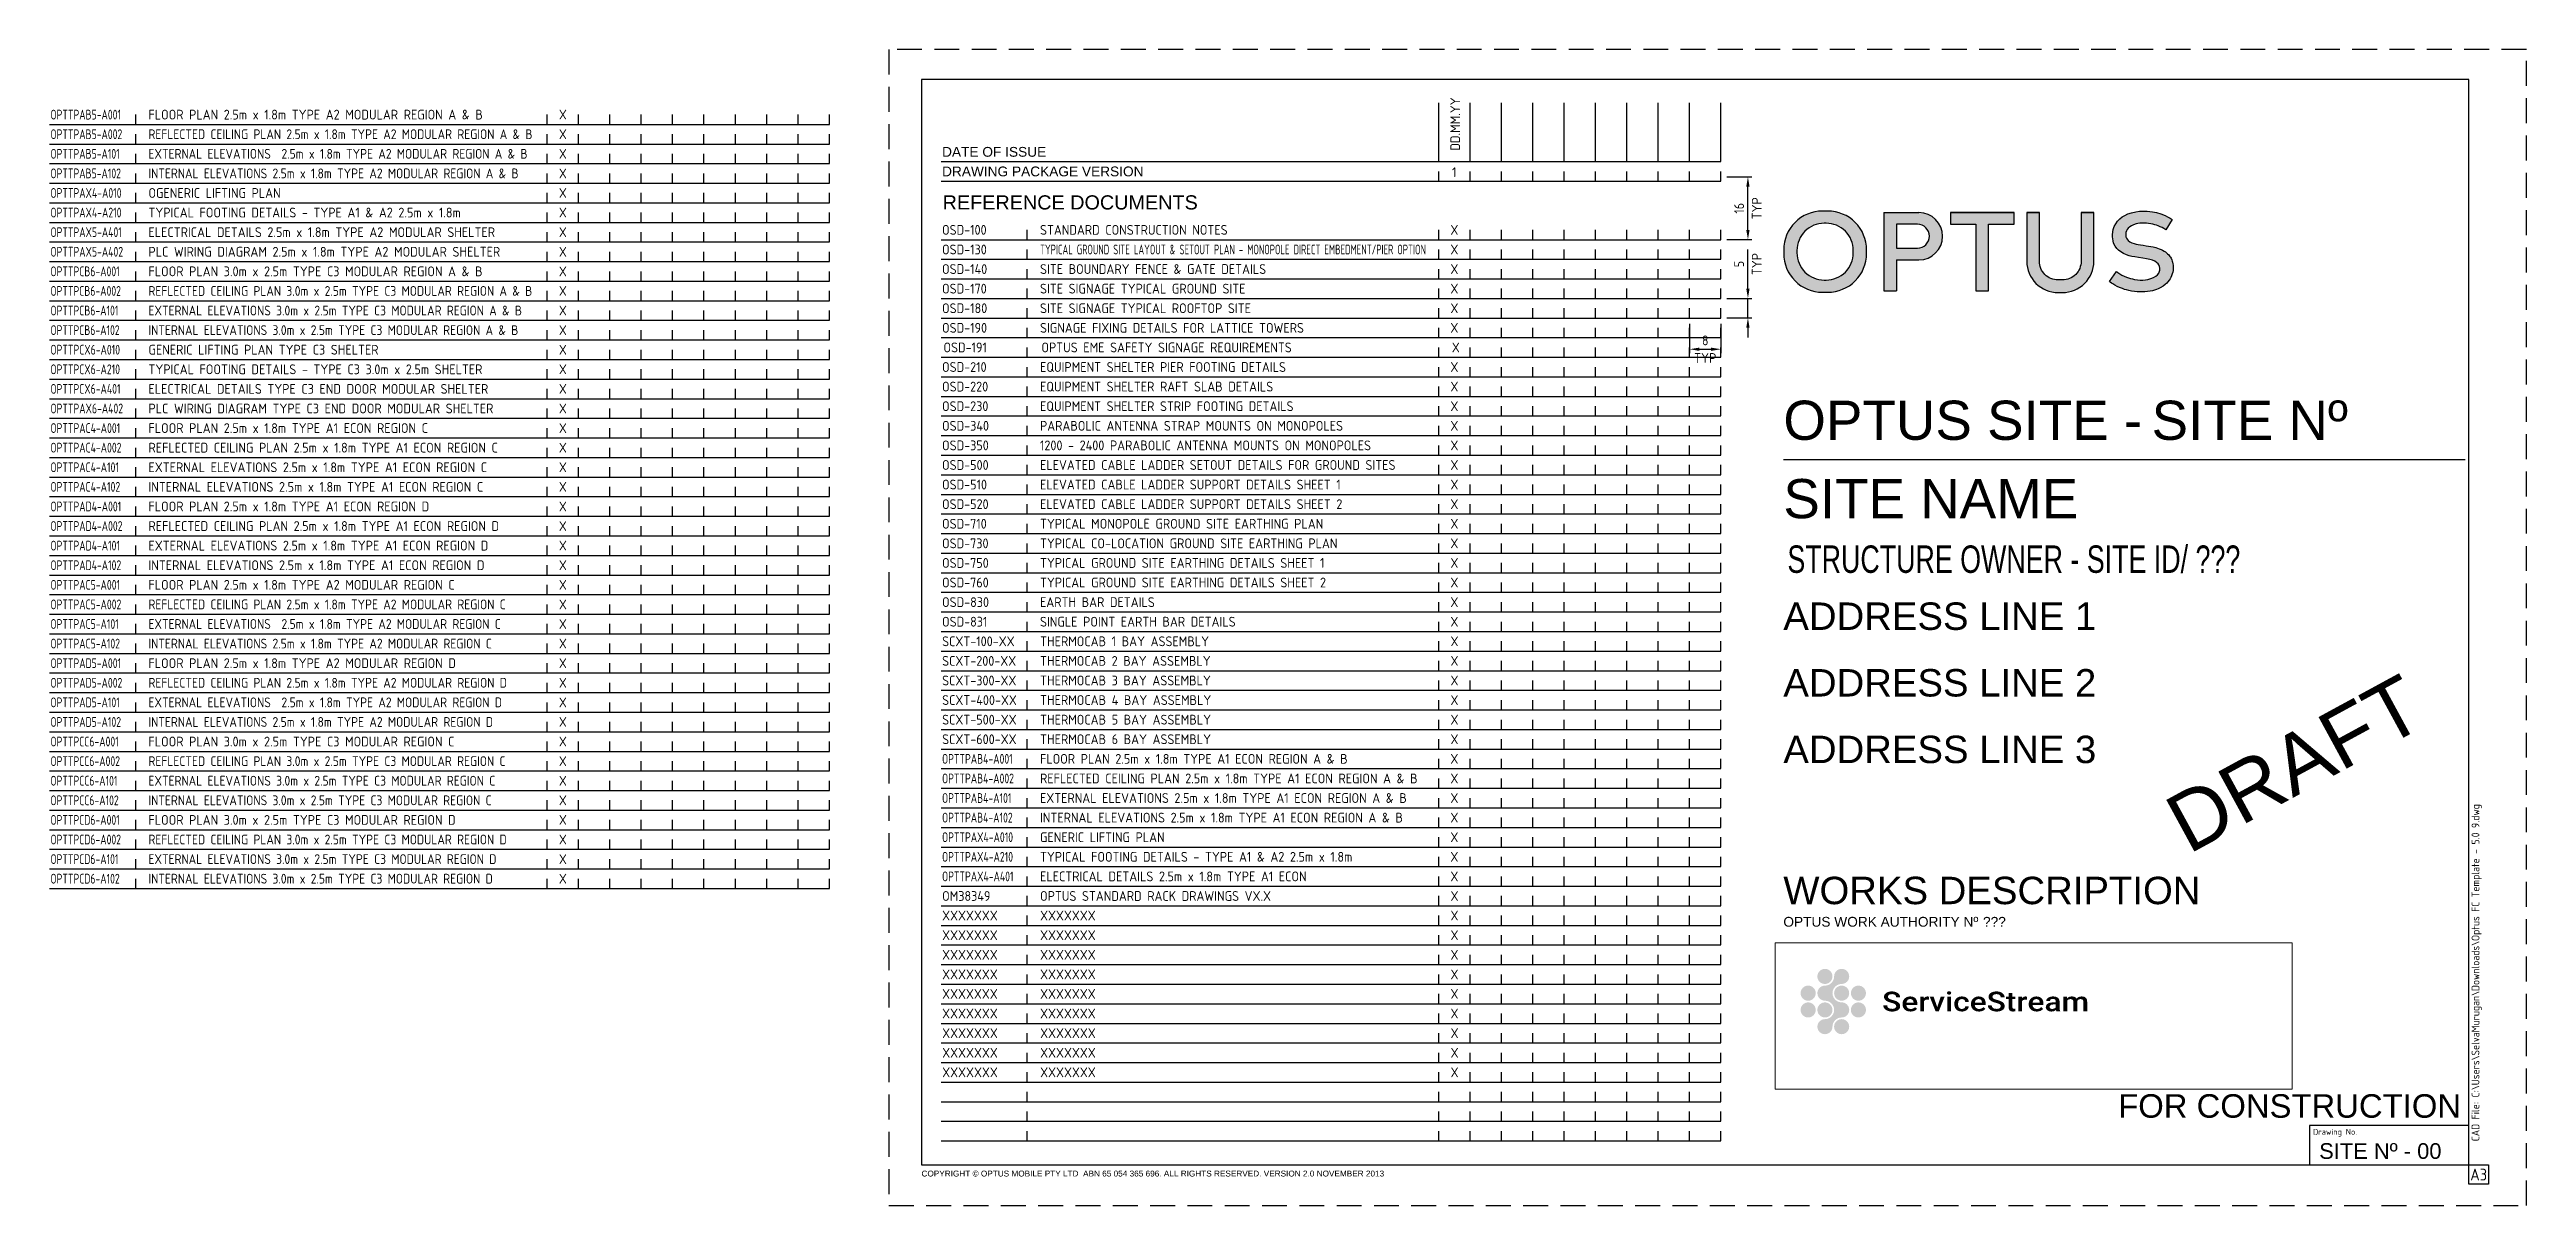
# Paper-space layout '01' of a CAD drawing. Extents: x -214 to 418, y 0 to 295.
# The model-space entities are those that its viewports show. They can reach past a viewport. Long polylines and large blocks are cut down to what shows.
import ezdxf
from ezdxf.enums import TextEntityAlignment as Align

# ---------------------------------------------------------------- set-up
doc = ezdxf.new("R2010")
doc.units = 0
doc.header["$MEASUREMENT"] = 0
doc.linetypes.add('CONTINOUS', pattern=[1, 0.5, 0.5])
doc.linetypes.add('HIDDEN', pattern=[9.525, 6.35, -3.175])
doc.layers.get('0').update_dxf_attribs({"lineweight": 25})
doc.layers.get('DEFPOINTS').update_dxf_attribs({"color": 1})
for name, color, linetype in [('BORDER-LINES', 1, 'Continuous'), ('BORDER-TEXT', 2, 'Continuous'), ('Cover Sht', 3, 'Continuous'), ('Cover Sht - Text 3.5', 3, 'Continuous'), ('DRAFT STAMP', 253, 'Continuous'), ('Joint Venture', 5, 'Continuous'), ('Logo ServiceStream', 7, 'Continuous'), ('TITLE-TEXT', 2, 'Continuous')]:
    doc.layers.add(name, color=color, linetype=linetype)
doc.layers.add('Viewport1', color=161, linetype='Continuous', plot=False)
doc.styles.add('ARIAL', font='arial.ttf')
doc.styles.add('ISOCP', font='isocp.shx')
doc.styles.add('STAMP', font='swissko.ttf')
doc.styles.get("Standard").update_dxf_attribs({"font": 'isocp.shx'})
doc.dimstyles.get("Standard").update_dxf_attribs({"dimtxt": 0.18, "dimasz": 0.18, "dimexe": 0.18, "dimexo": 0.0625, "dimgap": 0.09, "dimtad": 0, "dimtih": 1, "dimtoh": 1, "dimdec": 4, "dimzin": 0, "dimdsep": 46, "dimtxsty": 'Standard', "dimcen": 0.09, "dimadec": 0, "dimazin": 0, "dimtfac": 1, "dimtdec": 4, "dimtofl": 0, "dimtmove": 0, "dimatfit": 3, "dimfxl": 1, "dimtolj": 1, "dimtzin": 0, "dimarcsym": 0})
pattern_1 = [(0, (0, 0), (0, 6.985), [5.08, -1.905]), (90, (0, 0), (-6.985, 4e-16), [5.08, -1.905])]

psp = doc.layouts.new('01')

# ---------------------------------------------------------------- texts
at = {"layer": 'BORDER-TEXT', "color": 2, "style": 'ARIAL'}
for s, p in [('DATE OF ISSUE', (13.56496, 267.6437)), ('DRAWING PACKAGE VERSION', (13.56496, 262.6437))]:
    psp.add_text(s, height=2.5, dxfattribs=at).set_placement(p)
at = {"layer": 'BORDER-TEXT', "color": 4, "style": 'ARIAL'}
psp.add_text('REFERENCE DOCUMENTS', height=3.6180835, dxfattribs=at).set_placement((13.70134, 254.18217))
at = {"layer": 'BORDER-TEXT', "color": 8, "style": 'ARIAL'}
psp.add_text('COPYRIGHT © OPTUS MOBILE PTY LTD  ABN 65 054 365 696. ALL RIGHTS RESERVED. VERSION 2.0 NOVEMBER 2013', height=1.5, dxfattribs=at).set_placement((8.31496, 7.3937))
psp.add_text('COPYRIGHT © OPTUS MOBILE PTY LTD  ABN 65 054 365 696. ALL RIGHTS RESERVED. VERSION 2.0 NOVEMBER 2013', height=1.5, dxfattribs=at).set_placement((8.31496, 7.3937))
at = {"layer": 'Cover Sht - Text 3.5', "color": 5, "style": 'ARIAL'}
psp.add_text('OPTUS SITE -', height=10, dxfattribs=at).set_placement((228.31496, 200.3937), align=Align.MIDDLE_LEFT)
at = {"layer": 'Cover Sht - Text 3.5', "color": 1, "style": 'ARIAL'}
psp.add_text('OPTUS WORK AUTHORITY Nº', height=2.5, dxfattribs=at).set_placement((228.31496, 72.3937), align=Align.MIDDLE_LEFT)
at = {"layer": 'DRAFT STAMP', "style": 'STAMP'}
psp.add_text('DRAFT', height=15, rotation=28.55341886, dxfattribs=at).set_placement((358.8151, 112.78005), align=Align.MIDDLE_CENTER)
at = {"layer": 'Joint Venture', "linetype": 'ByBlock', "insert": (229.34235, 168.44213), "char_height": 7, "attachment_point": 1, "style": 'ARIAL'}
psp.add_mtext_dynamic_manual_height_columns('{\\W0.7;STRUCTURE OWNER - SITE ID/ ???}', width=173.9726118, gutter_width=12.5, heights=[0], dxfattribs=at)

msp = doc.modelspace()

# ---------------------------------------------------------------- blocks, each defined once
blk = doc.blocks.new('Optus-A3SH-Cover')
at = {"layer": 'Cover Sht', "flags": 128}
blk.add_lwpolyline([(403.31, 10.39), (403.31, 287.39), (8.31, 287.39), (8.31, 10.39)], close=True, dxfattribs=at)
at = {"layer": 'Cover Sht'}
blk.add_lwpolyline([(403.31, 20.39), (362.6, 20.39), (362.6, 10.39)], dxfattribs=at)
at = {"layer": 'Cover Sht', "color": 1, "flags": 128}
blk.add_lwpolyline([(403.31, 5.39), (403.31, 10.39), (408.31, 10.39), (408.31, 5.39)], close=True, dxfattribs=at)
at = {"layer": 'BORDER-TEXT', "color": 8, "style": 'ARIAL'}
blk.add_text('COPYRIGHT © OPTUS MOBILE PTY LTD  ABN 65 054 365 696. ALL RIGHTS RESERVED. VERSION 2.0 NOVEMBER 2013', height=1.5, dxfattribs=at).set_placement((8.31, 7.39))
at = {"layer": 'Cover Sht - Text 3.5', "color": 1, "style": 'ISOCP'}
blk.add_text('Drawing No.', height=1.5, dxfattribs=at).set_placement((363.53, 18.04))
at = {"layer": 'Cover Sht - Text 3.5', "style": 'ISOCP'}
blk.add_text('A3', height=3, dxfattribs=at).set_placement((405.81, 7.89), align=Align.MIDDLE)
at = {"layer": 'DEFPOINTS', "color": 8, "style": 'ISOCP'}
blk.add_attdef('PLOTINFO', text='', height=2, rotation=90, dxfattribs=at).set_placement((403.98, 16.38), align=Align.TOP_LEFT)
blk = doc.blocks.new('DWG_TITLE')
at = {"layer": 'Cover Sht - Text 3.5', "color": 5, "style": 'ARIAL'}
for tag, height, p in [('SITE_NO', 10, (322.31, 200.39)), ('SITE_NAME', 10, (228.31, 180.39)), ('SITE_ADDRESS_1', 7, (228.31, 150.39)), ('SITE_ADDRESS_2', 7, (228.31, 133.39)), ('SITE_ADDRESS_3', 7, (228.31, 116.39)), ('SITE_WORKS', 7, (228.31, 80.39))]:
    blk.add_attdef(tag, text='', height=height, dxfattribs=at).set_placement(p, align=Align.MIDDLE_LEFT)
at = {"layer": 'Cover Sht - Text 3.5', "color": 1, "style": 'ARIAL'}
blk.add_attdef('WORK_AUTHORITY', text='', height=2.5, dxfattribs=at).set_placement((279.28, 72.39), align=Align.MIDDLE_LEFT)
at = {"layer": 'Cover Sht - Text 3.5', "color": 3, "style": 'ARIAL'}
blk.add_attdef('STATUS', text='', height=6, dxfattribs=at).set_placement((401.31, 22.39), align=Align.RIGHT)
at = {"layer": 'Cover Sht - Text 3.5', "color": 4, "style": 'ARIAL'}
blk.add_attdef('DRG_NO', text='', height=4, dxfattribs=at).set_placement((396.31, 11.89), align=Align.RIGHT)
blk = doc.blocks.new('A$C167B0E86')
at = {"linetype": 'Continuous', "true_color": 0x00a4ae}
h = blk.add_hatch(color=134, dxfattribs=at)
h.dxf.hatch_style = 1
h.paths.add_polyline_path([(-153.76, -43.97, 0.427692), (-163.65, -33.62), (-165.02, -33.62, 0.427692), (-174.91, -43.97, 0.427692), (-165.02, -54.32), (-163.65, -54.32, 0.427692)])
h.paths.add_polyline_path([(-164.1, -51.22), (-164.57, -51.22, -0.414214), (-171.52, -44.27), (-171.52, -43.67, -0.414214), (-164.57, -36.72), (-164.1, -36.72, -0.414214), (-157.14, -43.67), (-157.14, -44.27, -0.414214)], flags=16)
h.paths.add_polyline_path([(-140.4, -46.08, 1), (-140.4, -33.99), (-147.83, -33.99), (-148.35, -33.99), (-149.33, -33.99), (-149.33, -53.94), (-146.08, -53.94), (-146.08, -46.08)])
h.paths.add_polyline_path([(-146.08, -43.1), (-146.08, -36.97), (-140.8, -36.97, -1), (-140.8, -43.1)], flags=16)
h.paths.add_polyline_path([(-125.85, -53.94), (-122.61, -53.94), (-122.61, -36.97), (-116.09, -36.97), (-116.09, -33.99), (-132.37, -33.99), (-132.37, -36.97), (-125.85, -36.97)])
h.paths.add_polyline_path([(-109.63, -46.42), (-109.63, -33.99), (-112.87, -33.99), (-112.87, -46.42, 0.414214), (-104.87, -54.42), (-103.75, -54.42, 0.414214), (-95.75, -46.42), (-95.75, -33.99), (-98.99, -33.99), (-98.99, -46.42, -0.414214), (-103.75, -51.18), (-104.87, -51.18, -0.414214)])
h.paths.add_polyline_path([(-82.55, -51.16), (-83.65, -51.24), (-84.63, -51.17), (-85.41, -51.05), (-86.18, -50.89), (-87.15, -50.6), (-87.98, -50.26), (-88.56, -49.98), (-89.11, -49.66), (-89.96, -49.06), (-91.73, -51.6), (-91.56, -51.74), (-91.2, -52.01), (-90.89, -52.22), (-90.38, -52.54), (-89.83, -52.84), (-89.22, -53.12), (-88.47, -53.41), (-87.91, -53.61), (-87.42, -53.75), (-86.83, -53.9), (-86.13, -54.04), (-85.39, -54.15), (-84.68, -54.23), (-84.11, -54.27), (-83.44, -54.27), (-82.72, -54.25), (-82.03, -54.18), (-81.39, -54.08), (-80.76, -53.94), (-80.3, -53.81), (-79.76, -53.63), (-79.34, -53.46), (-78.81, -53.21), (-78.07, -52.77), (-77.55, -52.38), (-77.13, -52.01), (-76.82, -51.66), (-76.5, -51.27), (-76.27, -50.9), (-76.08, -50.57), (-75.89, -50.14), (-75.72, -49.64), (-75.61, -49.22), (-75.54, -48.75), (-75.5, -48.31), (-75.49, -47.9), (-75.52, -47.41), (-75.57, -47.06), (-75.64, -46.68), (-75.73, -46.4), (-75.85, -46.05), (-76.03, -45.67), (-76.17, -45.42), (-76.34, -45.18), (-76.62, -44.82), (-76.93, -44.51), (-77.18, -44.28), (-77.49, -44.05), (-77.8, -43.85), (-78.18, -43.63), (-78.57, -43.43), (-79.04, -43.23), (-79.47, -43.07), (-79.95, -42.92), (-80.57, -42.76), (-81.22, -42.63), (-81.77, -42.54), (-82.43, -42.45), (-83.15, -42.35), (-83.86, -42.25), (-84.83, -42.08), (-85.84, -41.79), (-86.53, -41.46), (-87.17, -40.98), (-87.52, -40.36), (-87.63, -39.65), (-87.51, -38.85), (-87.1, -38.11), (-86.38, -37.47), (-85.6, -37.1), (-84.78, -36.84), (-83.72, -36.69), (-82.9, -36.68), (-82.07, -36.72), (-80.98, -36.89), (-79.98, -37.16), (-79.08, -37.49), (-78.1, -37.97), (-77.39, -38.39), (-75.72, -35.78), (-76.23, -35.46), (-76.95, -35.06), (-77.56, -34.76), (-78.64, -34.32), (-79.76, -34), (-80.8, -33.79), (-82.14, -33.66), (-83.2, -33.63), (-84.07, -33.67), (-85.04, -33.79), (-86.15, -34.04), (-87.05, -34.35), (-87.82, -34.71), (-88.49, -35.12), (-89.08, -35.57), (-89.73, -36.23), (-90.16, -36.84), (-90.56, -37.59), (-90.79, -38.28), (-90.94, -38.93), (-91, -39.65), (-90.99, -40.22), (-90.84, -41.24), (-90.69, -41.77), (-90.29, -42.58), (-89.89, -43.14), (-89.43, -43.61), (-88.89, -44.01), (-88.16, -44.45), (-87.43, -44.77), (-86.71, -45.02), (-86.01, -45.19), (-85.27, -45.33), (-84.36, -45.45), (-83.21, -45.61), (-82.29, -45.77), (-81.48, -45.94), (-80.8, -46.15), (-79.9, -46.54), (-79.19, -47.18), (-78.87, -47.94), (-78.92, -48.81), (-79.19, -49.43), (-79.52, -49.85), (-79.96, -50.25), (-80.5, -50.57), (-81.17, -50.85), (-81.93, -51.06)])
at = {"color": 134, "linetype": 'Continuous', "true_color": 0x00a4ae}
for p, q in [((-149.33, -33.99), (-140.4, -33.99)), ((-149.33, -33.99), (-149.33, -53.94)), ((-148.35, -33.99), (-140.4, -33.99)), ((-147.83, -33.99), (-140.4, -33.99)), ((-132.37, -33.99), (-116.09, -33.99)), ((-112.87, -33.99), (-109.63, -33.99)), ((-98.99, -33.99), (-95.75, -33.99)), ((-146.08, -46.08), (-140.4, -46.08)), ((-146.08, -46.08), (-146.08, -53.94)), ((-149.33, -53.94), (-146.08, -53.94))]:
    blk.add_line(p, q, dxfattribs=at)
for points in [[(-174.92, -43.52), (-174.92, -44.42, 0.414214), (-165.02, -54.32), (-163.65, -54.32, 0.414214), (-153.75, -44.42), (-153.75, -43.52, 0.414214), (-163.65, -33.62), (-165.02, -33.62, 0.414214)], [(-171.52, -44.27, 0.414214), (-164.57, -51.22), (-164.1, -51.22, 0.414214), (-157.14, -44.27), (-157.14, -43.67, 0.414214), (-164.1, -36.72), (-164.57, -36.72, 0.414214), (-171.52, -43.67)], [(-146.08, -43.1), (-140.8, -43.1, 1), (-140.8, -36.97), (-146.08, -36.97)], [(-103.75, -51.18), (-104.87, -51.18, -0.414214), (-109.63, -46.42), (-109.63, -33.99), (-112.87, -33.99), (-112.87, -46.42, 0.414214), (-104.87, -54.42), (-103.75, -54.42, 0.414214), (-95.75, -46.42), (-95.75, -33.99), (-98.99, -33.99), (-98.99, -46.42, -0.414214)]]:
    blk.add_lwpolyline(points, format="xyb", close=True, dxfattribs=at)
for points in [[(-122.61, -36.97), (-116.09, -36.97), (-116.09, -33.99), (-132.37, -33.99), (-132.37, -36.97), (-125.85, -36.97), (-125.85, -53.94), (-122.61, -53.94)], [(-91.73, -51.6), (-89.94, -49.03), (-89.63, -49.29), (-89.11, -49.66), (-88.56, -49.98), (-87.98, -50.26), (-87.39, -50.5), (-86.91, -50.67), (-86.41, -50.83), (-85.91, -50.95), (-85.41, -51.05), (-84.63, -51.17), (-83.92, -51.22), (-83.24, -51.21), (-82.55, -51.16), (-81.93, -51.06), (-81.17, -50.85), (-80.5, -50.57), (-79.96, -50.25), (-79.52, -49.85), (-79.19, -49.43), (-78.99, -48.97), (-78.91, -48.66), (-78.89, -48.2), (-78.95, -47.75), (-79.12, -47.35), (-79.34, -47.05), (-79.71, -46.71), (-80.14, -46.44), (-80.8, -46.15), (-81.48, -45.94), (-82.29, -45.77), (-83.21, -45.61), (-84.36, -45.45), (-85.27, -45.33), (-86.01, -45.19), (-86.71, -45.02), (-87.43, -44.77), (-88.16, -44.45), (-88.89, -44.01), (-89.43, -43.61), (-89.89, -43.14), (-90.29, -42.58), (-90.69, -41.77), (-90.84, -41.24), (-90.99, -40.22), (-91, -39.65), (-90.94, -38.93), (-90.79, -38.28), (-90.56, -37.59), (-90.16, -36.84), (-89.73, -36.23), (-89.08, -35.57), (-88.49, -35.12), (-87.82, -34.71), (-87.05, -34.35), (-86.15, -34.04), (-85.04, -33.79), (-84.07, -33.67), (-83.2, -33.63), (-82.14, -33.66), (-80.8, -33.79), (-79.76, -34), (-78.64, -34.32), (-77.56, -34.76), (-76.95, -35.06), (-76.23, -35.46), (-75.73, -35.77), (-75.72, -35.78), (-77.39, -38.39), (-77.91, -38.07), (-78.34, -37.85), (-78.83, -37.61), (-79.35, -37.39), (-79.76, -37.24), (-80.16, -37.11), (-80.72, -36.96), (-81.24, -36.85), (-81.82, -36.76), (-82.34, -36.71), (-82.9, -36.68), (-83.45, -36.69), (-84, -36.73), (-84.51, -36.8), (-84.98, -36.91), (-85.6, -37.1), (-86.17, -37.37), (-86.57, -37.64), (-86.95, -37.98), (-87.2, -38.29), (-87.4, -38.65), (-87.55, -39.09), (-87.61, -39.48), (-87.61, -39.83), (-87.54, -40.22), (-87.44, -40.5), (-87.26, -40.82), (-87.01, -41.1), (-86.53, -41.46), (-86.04, -41.69), (-85.49, -41.89), (-84.96, -42.04), (-84.42, -42.15), (-83.86, -42.25), (-83.15, -42.35), (-82.43, -42.45), (-81.77, -42.54), (-81.22, -42.63), (-80.57, -42.76), (-79.95, -42.92), (-79.47, -43.07), (-79.04, -43.23), (-78.57, -43.43), (-78.18, -43.63), (-77.8, -43.85), (-77.49, -44.05), (-77.18, -44.28), (-76.93, -44.51), (-76.62, -44.82), (-76.34, -45.18), (-76.17, -45.42), (-76.03, -45.67), (-75.85, -46.05), (-75.73, -46.4), (-75.64, -46.68), (-75.57, -47.06), (-75.52, -47.41), (-75.49, -47.9), (-75.5, -48.31), (-75.54, -48.75), (-75.61, -49.22), (-75.72, -49.64), (-75.89, -50.14), (-76.08, -50.57), (-76.27, -50.9), (-76.5, -51.27), (-76.82, -51.66), (-77.13, -52.01), (-77.55, -52.38), (-78.07, -52.77), (-78.81, -53.21), (-79.34, -53.46), (-79.76, -53.63), (-80.3, -53.81), (-80.76, -53.94), (-81.39, -54.08), (-82.03, -54.18), (-82.72, -54.25), (-83.44, -54.27), (-84.11, -54.27), (-84.68, -54.23), (-85.39, -54.15), (-86.13, -54.04), (-86.83, -53.9), (-87.42, -53.75), (-87.91, -53.61), (-88.47, -53.41), (-89.22, -53.12), (-89.83, -52.84), (-90.38, -52.54), (-90.89, -52.22), (-91.2, -52.01), (-91.56, -51.74)]]:
    blk.add_lwpolyline(points, close=True, dxfattribs=at)
blk.add_arc((-140.4, -40.04), 6.04, 270, 90, dxfattribs=at)
blk = doc.blocks.new('TEXT-GUIDELINE-0')
at = {"layer": 'BORDER-LINES', "linetype": 'Continuous'}
for p, q in [((127.058, 0), (127.058, 15)), ((135.058, 0), (135.058, 15)), ((143.058, 0), (143.058, 15)), ((151.058, 0), (151.058, 15)), ((159.058, 0), (159.058, 15)), ((167.058, 0), (167.058, 15)), ((175.058, 0), (175.058, 15)), ((183.058, 0), (183.058, 15)), ((191.058, 0), (191.058, 15)), ((199.058, 0), (199.058, 15))]:
    blk.add_line(p, q, dxfattribs=at)
blk.add_lwpolyline([(0, 0), (199.058, 0)], dxfattribs=at)
blk = doc.blocks.new('TEXT-GUIDELINE-2')
at = {"layer": 'BORDER-LINES'}
for p, q in [((127.058, 0), (127.058, 2.5)), ((135.058, 0), (135.058, 2.5)), ((143.058, 0), (143.058, 2.5)), ((151.058, 0), (151.058, 2.5)), ((159.058, 0), (159.058, 2.5)), ((167.058, 0), (167.058, 2.5)), ((175.058, 0), (175.058, 2.5)), ((183.058, 0), (183.058, 2.5)), ((191.058, 0), (191.058, 2.5)), ((199.058, 0), (199.058, 2.5))]:
    blk.add_line(p, q, dxfattribs=at)
at = {"layer": 'BORDER-LINES', "linetype": 'Continuous'}
blk.add_lwpolyline([(0, 0), (199.058, 0)], dxfattribs=at)
blk = doc.blocks.new('TEXT-GUIDELINE-3')
at = {"layer": 'BORDER-LINES'}
for p, q in [((22, 0), (22, 2.5)), ((127.058, 0), (127.058, 2.5)), ((135.058, 0), (135.058, 2.5)), ((143.058, 0), (143.058, 2.5)), ((151.058, 0), (151.058, 2.5)), ((159.058, 0), (159.058, 2.5)), ((167.058, 0), (167.058, 2.5)), ((175.058, 0), (175.058, 2.5)), ((183.058, 0), (183.058, 2.5)), ((191.058, 0), (191.058, 2.5)), ((199.058, 0), (199.058, 2.5))]:
    blk.add_line(p, q, dxfattribs=at)
at = {"layer": 'BORDER-LINES', "linetype": 'Continuous'}
blk.add_lwpolyline([(0, 0), (199.058, 0)], dxfattribs=at)
blk = doc.blocks.new('ISSUE_DATE')
at = {"layer": 'TITLE-TEXT', "style": 'ISOCP'}
for tag, p in [('VERDATE1', (5.48, 9.6)), ('VERDATE2', (13.48, 9.6)), ('VERDATE3', (21.48, 9.6)), ('VERDATE4', (29.48, 9.6)), ('VERDATE5', (37.48, 9.6)), ('VERDATE6', (45.48, 9.6)), ('VERDATE7', (53.48, 9.6)), ('VERDATE8', (61.48, 9.6)), ('VERDATE9', (69.48, 9.6)), ('VERDATE10', (77.48, 9.6))]:
    blk.add_attdef(tag, text='', height=2.5, rotation=90, dxfattribs=at).set_placement(p, align=Align.CENTER)
for tag, p in [('VER1', (4, -3.96)), ('VER2', (12, -3.96)), ('VER3', (20, -3.96)), ('VER4', (28, -3.96)), ('VER5', (36, -3.96)), ('VER6', (44, -3.96)), ('VER7', (52, -3.96)), ('VER8', (60, -3.96)), ('VER9', (68, -3.96)), ('VER10', (76, -3.96))]:
    blk.add_attdef(tag, text='', height=2.5, dxfattribs=at).set_placement(p, align=Align.CENTER)
blk = doc.blocks.new('DWG_LIST')
at = {"layer": 'TITLE-TEXT', "color": 0, "style": 'ISOCP'}
for tag, p in [('DWG#', (0.25, 1.25)), ('DWGNAME', (25.25, 1.25))]:
    blk.add_attdef(tag, p, '', height=2.5, dxfattribs=at)
for tag, p in [('REV1', (131.03, 1.25)), ('REV2', (139.03, 1.25)), ('REV3', (147.03, 1.25)), ('REV4', (155.03, 1.25)), ('REV5', (163.03, 1.25)), ('REV6', (171.03, 1.25)), ('REV7', (179.03, 1.25)), ('REV8', (187.03, 1.25)), ('REV9', (195.03, 1.25))]:
    blk.add_attdef(tag, text='', height=2.5, dxfattribs=at).set_placement(p, align=Align.CENTER)
blk = doc.blocks.new('*D310')
at = {"layer": 'DEFPOINTS', "color": 8, "lineweight": -2, "transparency": 16777216}
for p, q in [((213.87, 262.5), (220.27, 262.5)), ((219.27, 248.98), (219.27, 260)), ((213.87, 246.48), (220.27, 246.48))]:
    blk.add_line(p, q, dxfattribs=at)
at = {"layer": 'DEFPOINTS', "color": 0, "transparency": 16777216}
for p in [(212.37, 262.5), (219.27, 262.5), (212.37, 246.48)]:
    blk.add_point(p, dxfattribs=at)
at = {"layer": 'DEFPOINTS', "color": 8, "transparency": 16777216}
for points in [[(218.85, 260), (219.69, 260), (219.27, 262.5)], [(218.85, 248.98), (219.69, 248.98), (219.27, 246.48)]]:
    blk.add_solid(points, dxfattribs=at)
at = {"layer": 'DEFPOINTS', "color": 8, "transparency": 16777216, "char_height": 2.5, "attachment_point": 5, "rotation": 90}
for s, insert in [('\\A1;16', (217.02, 254.49)), ('\\A1;TYP', (221.52, 254.49))]:
    blk.add_mtext(s, dxfattribs=dict(at, insert=insert))
blk = doc.blocks.new('*D311')
at = {"layer": 'DEFPOINTS', "color": 8, "lineweight": -2, "transparency": 16777216}
for p, q in [((219.27, 234), (219.27, 244)), ((213.87, 231.5), (220.27, 231.5)), ((219.27, 226.5), (219.27, 231.5)), ((213.87, 226.5), (220.27, 226.5)), ((219.27, 224), (219.27, 221.5))]:
    blk.add_line(p, q, dxfattribs=at)
at = {"layer": 'DEFPOINTS', "color": 0, "transparency": 16777216}
for p in [(212.37, 231.5), (219.27, 231.5), (212.37, 226.5)]:
    blk.add_point(p, dxfattribs=at)
at = {"layer": 'DEFPOINTS', "color": 8, "transparency": 16777216}
for points in [[(218.85, 234), (219.69, 234), (219.27, 231.5)], [(218.85, 224), (219.69, 224), (219.27, 226.5)]]:
    blk.add_solid(points, dxfattribs=at)
at = {"layer": 'DEFPOINTS', "color": 8, "transparency": 16777216, "char_height": 2.5, "attachment_point": 5, "rotation": 90}
for s, insert in [('\\A1;5', (217.02, 240.25)), ('\\A1;TYP', (221.52, 240.25))]:
    blk.add_mtext(s, dxfattribs=dict(at, insert=insert))
blk = doc.blocks.new('*D312')
at = {"layer": 'DEFPOINTS', "color": 8, "lineweight": -2, "transparency": 16777216}
for p, q in [((204.37, 224.98), (204.37, 217.52)), ((212.37, 224.98), (212.37, 217.52)), ((206.87, 218.52), (209.87, 218.52))]:
    blk.add_line(p, q, dxfattribs=at)
at = {"layer": 'DEFPOINTS', "color": 0, "transparency": 16777216}
for p in [(204.37, 226.48), (212.37, 226.48), (212.37, 218.52)]:
    blk.add_point(p, dxfattribs=at)
at = {"layer": 'DEFPOINTS', "color": 8, "transparency": 16777216}
for points in [[(206.87, 218.93), (206.87, 218.1), (204.37, 218.52)], [(209.87, 218.93), (209.87, 218.1), (212.37, 218.52)]]:
    blk.add_solid(points, dxfattribs=at)
at = {"layer": 'DEFPOINTS', "color": 8, "transparency": 16777216, "char_height": 2.5, "attachment_point": 5}
for s, insert in [('\\A1;8', (208.37, 220.77)), ('\\A1;TYP', (208.37, 216.27))]:
    blk.add_mtext(s, dxfattribs=dict(at, insert=insert))
blk = doc.blocks.new('New_ServiceStream_Logo')
at = {"layer": 'Logo ServiceStream', "transparency": 33554605}
h = blk.add_hatch(color=7, dxfattribs=at)
h.dxf.hatch_style = 1
h.set_gradient(color1=(41, 197, 245), color2=(63, 213, 133), rotation=180, name='INVCURVED')
h.paths.add_polyline_path([(-29.19, -4.39, 1), (-32.88, -4.39, 1)], flags=17)
h.paths.add_polyline_path([(-26.91, -6.23, 2.3896), (-28.78, -4.39, -0.417704), (-31.06, -6.64, 0.992754), (-31.04, -10.34, -1.005969), (-31.06, -14.85, 2.3896), (-29.19, -16.7, -0.417704), (-26.91, -14.44, 0.992754), (-26.93, -10.75, -1.005969)])
h.paths.add_polyline_path([(-36.99, -8.49, 1), (-33.29, -8.49, 1)])
h.paths.add_polyline_path([(-36.99, -12.59, 1), (-33.29, -12.59, 1)])
h.paths.add_polyline_path([(-32.88, -12.59, 1), (-29.19, -12.59, 1)], flags=17)
h.paths.add_polyline_path([(-25.09, -8.49, 1), (-28.78, -8.49, 1)], flags=17)
h.paths.add_polyline_path([(-20.98, -8.49, 1), (-24.68, -8.49, 1)])
h.paths.add_polyline_path([(-24.68, -12.59, 1), (-20.98, -12.59, 1)])
h.paths.add_polyline_path([(-25.09, -16.7, 1), (-28.78, -16.7, 1)], flags=17)
at = {"layer": 'Logo ServiceStream'}
h = blk.add_hatch(dxfattribs=at)
h.set_pattern_fill('ANGLE')
h.set_pattern_definition(pattern_1)
h.paths.add_polyline_path([(-44.54, -22.69), (-44.9, -22.71), (-45.26, -22.8), (-45.56, -22.95), (-45.7, -23.06), (-44.54, -23.15), (-44.29, -23.17), (-43.98, -23.3), (-43.87, -23.41), (-43.78, -23.71), (-43.08, -23.71), (-43.11, -23.47), (-43.27, -23.18), (-43.46, -22.99), (-43.79, -22.82), (-44.14, -22.72)])
h.paths.add_polyline_path([(-45.7, -23.06), (-45.9, -23.31), (-45.96, -23.62), (-45.9, -23.9), (-45.72, -24.16), (-45.42, -24.37), (-45.36, -24.4), (-45.04, -24.53), (-44.64, -24.64), (-44.24, -24.76), (-43.96, -24.89), (-43.9, -24.94), (-43.78, -25.23), (-43.78, -25.29), (-43.96, -25.55), (-44.11, -25.62), (-44.51, -25.68), (-43.33, -25.79), (-43.14, -25.53), (-43.08, -25.22), (-43.09, -25.06), (-43.21, -24.77), (-43.32, -24.64), (-43.63, -24.43), (-43.66, -24.41), (-43.98, -24.28), (-44.38, -24.16), (-44.77, -24.05), (-45.06, -23.93), (-45.11, -23.88), (-45.26, -23.62), (-45.25, -23.53), (-45.07, -23.27), (-44.94, -23.21), (-44.54, -23.15)])
h.paths.add_polyline_path([(-45.39, -25.08), (-46.09, -25.08), (-46.05, -25.35), (-45.89, -25.63), (-45.65, -25.83), (-45.31, -26), (-45.26, -26.02), (-44.9, -26.11), (-44.51, -26.14), (-44.12, -26.12), (-43.76, -26.03), (-43.46, -25.89), (-43.33, -25.79), (-44.51, -25.68), (-44.85, -25.64), (-45.16, -25.52), (-45.3, -25.39)])
h.paths.add_polyline_path([(-41.45, -23.55), (-41.8, -23.59), (-42.14, -23.71), (-42.42, -23.9), (-41.45, -24), (-41.33, -24.01), (-41.01, -24.14), (-40.93, -24.25), (-40.83, -24.57), (-40.83, -24.61), (-42.12, -24.61), (-40.17, -24.75), (-40.21, -24.41), (-40.33, -24.11), (-40.5, -23.88), (-40.72, -23.71), (-41.05, -23.59)])
h.paths.add_polyline_path([(-42.42, -23.9), (-42.63, -24.17), (-42.66, -24.21), (-42.77, -24.51), (-42.8, -24.84), (-42.8, -24.91), (-42.8, -24.95), (-42.75, -25.28), (-42.62, -25.57), (-42.4, -25.8), (-41.33, -25.69), (-41.56, -25.67), (-41.88, -25.51), (-42.02, -25.34), (-42.12, -25.02), (-40.17, -25.02), (-40.17, -24.8), (-40.17, -24.75), (-42.12, -24.61), (-42.07, -24.42), (-41.9, -24.16), (-41.81, -24.09), (-41.45, -24)])
h.paths.add_polyline_path([(-40.58, -25.38), (-40.67, -25.46), (-40.96, -25.64), (-41.33, -25.69), (-42.4, -25.8), (-42.4, -25.81), (-42.11, -26), (-41.77, -26.1), (-41.37, -26.14), (-41.05, -26.12), (-40.7, -26.02), (-40.47, -25.9), (-40.21, -25.67)])
h = blk.add_hatch(color=7, dxfattribs=at)
h.dxf.hatch_style = 1
h.paths.add_polyline_path([(-44.54, -22.69), (-44.9, -22.71), (-45.26, -22.8), (-45.56, -22.95), (-45.7, -23.06), (-44.54, -23.15), (-44.29, -23.17), (-43.98, -23.3), (-43.87, -23.41), (-43.78, -23.71), (-43.08, -23.71), (-43.11, -23.47), (-43.27, -23.18), (-43.46, -22.99), (-43.79, -22.82), (-44.14, -22.72)])
h.paths.add_polyline_path([(-45.7, -23.06), (-45.9, -23.31), (-45.96, -23.62), (-45.9, -23.9), (-45.72, -24.16), (-45.42, -24.37), (-45.36, -24.4), (-45.04, -24.53), (-44.64, -24.64), (-44.24, -24.76), (-43.96, -24.89), (-43.9, -24.94), (-43.78, -25.23), (-43.78, -25.29), (-43.96, -25.55), (-44.11, -25.62), (-44.51, -25.68), (-43.33, -25.79), (-43.14, -25.53), (-43.08, -25.22), (-43.09, -25.06), (-43.21, -24.77), (-43.32, -24.64), (-43.63, -24.43), (-43.66, -24.41), (-43.98, -24.28), (-44.38, -24.16), (-44.77, -24.05), (-45.06, -23.93), (-45.11, -23.88), (-45.26, -23.62), (-45.25, -23.53), (-45.07, -23.27), (-44.94, -23.21), (-44.54, -23.15)])
h.paths.add_polyline_path([(-45.39, -25.08), (-46.09, -25.08), (-46.05, -25.35), (-45.89, -25.63), (-45.65, -25.83), (-45.31, -26), (-45.26, -26.02), (-44.9, -26.11), (-44.51, -26.14), (-44.12, -26.12), (-43.76, -26.03), (-43.46, -25.89), (-43.33, -25.79), (-44.51, -25.68), (-44.85, -25.64), (-45.16, -25.52), (-45.3, -25.39)])
h = blk.add_hatch(dxfattribs=at)
h.set_pattern_fill('ANGLE')
h.set_pattern_definition(pattern_1)
h.paths.add_polyline_path([(-41.45, -23.55), (-41.8, -23.59), (-42.14, -23.71), (-42.42, -23.9), (-41.45, -24), (-41.33, -24.01), (-41.01, -24.14), (-40.93, -24.25), (-40.83, -24.57), (-40.83, -24.61), (-42.12, -24.61), (-40.17, -24.75), (-40.21, -24.41), (-40.33, -24.11), (-40.5, -23.88), (-40.72, -23.71), (-41.05, -23.59)])
h.paths.add_polyline_path([(-42.42, -23.9), (-42.63, -24.17), (-42.66, -24.21), (-42.77, -24.51), (-42.8, -24.84), (-42.8, -24.91), (-42.8, -24.95), (-42.75, -25.28), (-42.62, -25.57), (-42.4, -25.8), (-41.33, -25.69), (-41.56, -25.67), (-41.88, -25.51), (-42.02, -25.34), (-42.12, -25.02), (-40.17, -25.02), (-40.17, -24.8), (-40.17, -24.75), (-42.12, -24.61), (-42.07, -24.42), (-41.9, -24.16), (-41.81, -24.09), (-41.45, -24)])
h.paths.add_polyline_path([(-40.58, -25.38), (-40.67, -25.46), (-40.96, -25.64), (-41.33, -25.69), (-42.4, -25.8), (-42.4, -25.81), (-42.11, -26), (-41.77, -26.1), (-41.37, -26.14), (-41.05, -26.12), (-40.7, -26.02), (-40.47, -25.9), (-40.21, -25.67)])
h = blk.add_hatch(dxfattribs=at)
h.set_pattern_fill('ANGLE')
h.set_pattern_definition(pattern_1)
h.paths.add_polyline_path([(-41.45, -23.55), (-41.8, -23.59), (-42.14, -23.71), (-42.42, -23.9), (-41.45, -24), (-41.33, -24.01), (-41.01, -24.14), (-40.93, -24.25), (-40.83, -24.57), (-40.83, -24.61), (-42.12, -24.61), (-40.17, -24.75), (-40.21, -24.41), (-40.33, -24.11), (-40.5, -23.88), (-40.72, -23.71), (-41.05, -23.59)])
h.paths.add_polyline_path([(-42.42, -23.9), (-42.63, -24.17), (-42.66, -24.21), (-42.77, -24.51), (-42.8, -24.84), (-42.8, -24.91), (-42.8, -24.95), (-42.75, -25.28), (-42.62, -25.57), (-42.4, -25.8), (-41.33, -25.69), (-41.56, -25.67), (-41.88, -25.51), (-42.02, -25.34), (-42.12, -25.02), (-40.17, -25.02), (-40.17, -24.8), (-40.17, -24.75), (-42.12, -24.61), (-42.07, -24.42), (-41.9, -24.16), (-41.81, -24.09), (-41.45, -24)])
h.paths.add_polyline_path([(-40.58, -25.38), (-40.67, -25.46), (-40.96, -25.64), (-41.33, -25.69), (-42.4, -25.8), (-42.4, -25.81), (-42.11, -26), (-41.77, -26.1), (-41.37, -26.14), (-41.05, -26.12), (-40.7, -26.02), (-40.47, -25.9), (-40.21, -25.67)])
h = blk.add_hatch(color=7, dxfattribs=at)
h.dxf.hatch_style = 1
h.paths.add_polyline_path([(-41.45, -23.55), (-41.8, -23.59), (-42.14, -23.71), (-42.42, -23.9), (-41.45, -24), (-41.33, -24.01), (-41.01, -24.14), (-40.93, -24.25), (-40.83, -24.57), (-40.83, -24.61), (-42.12, -24.61), (-40.17, -24.75), (-40.21, -24.41), (-40.33, -24.11), (-40.5, -23.88), (-40.72, -23.71), (-41.05, -23.59)])
h.paths.add_polyline_path([(-42.42, -23.9), (-42.63, -24.17), (-42.66, -24.21), (-42.77, -24.51), (-42.8, -24.84), (-42.8, -24.91), (-42.8, -24.95), (-42.75, -25.28), (-42.62, -25.57), (-42.4, -25.8), (-41.33, -25.69), (-41.56, -25.67), (-41.88, -25.51), (-42.02, -25.34), (-42.12, -25.02), (-40.17, -25.02), (-40.17, -24.8), (-40.17, -24.75), (-42.12, -24.61), (-42.07, -24.42), (-41.9, -24.16), (-41.81, -24.09), (-41.45, -24)])
h.paths.add_polyline_path([(-40.58, -25.38), (-40.67, -25.46), (-40.96, -25.64), (-41.33, -25.69), (-42.4, -25.8), (-42.4, -25.81), (-42.11, -26), (-41.77, -26.1), (-41.37, -26.14), (-41.05, -26.12), (-40.7, -26.02), (-40.47, -25.9), (-40.21, -25.67)])
h = blk.add_hatch(color=7, dxfattribs=at)
h.dxf.hatch_style = 1
h.paths.add_polyline_path([(-38.48, -23.55), (-38.56, -23.55), (-38.89, -23.64), (-39.15, -23.88), (-38.51, -24.09), (-38.24, -24.11), (-38.24, -23.58)])
h.paths.add_polyline_path([(-39.17, -23.6), (-39.81, -23.6), (-39.81, -26.09), (-39.14, -26.09), (-39.14, -24.39), (-39.13, -24.36), (-38.89, -24.16), (-38.51, -24.09), (-39.15, -23.88)])
h = blk.add_hatch(color=7, dxfattribs=at)
h.dxf.hatch_style = 1
h.paths.add_polyline_path([(-35.59, -23.6), (-36.29, -23.6), (-36.92, -25.39), (-37.22, -26.09), (-36.63, -26.09)])
h.paths.add_polyline_path([(-37.57, -23.6), (-38.26, -23.6), (-37.22, -26.09), (-36.92, -25.39)])
h = blk.add_hatch(color=7, dxfattribs=at)
h.dxf.hatch_style = 1
h.paths.add_polyline_path([(-34.96, -22.65), (-35.24, -22.73), (-35.34, -22.95), (-35.24, -23.16), (-34.96, -23.24), (-34.68, -23.16), (-34.57, -22.95), (-34.68, -22.73)])
h.paths.add_polyline_path([(-34.62, -23.6), (-35.29, -23.6), (-35.29, -26.09), (-34.62, -26.09)])
h = blk.add_hatch(color=7, dxfattribs=at)
h.dxf.hatch_style = 1
h.paths.add_polyline_path([(-32.82, -23.55), (-33.19, -23.59), (-33.53, -23.7), (-33.81, -23.89), (-33.84, -23.92), (-32.82, -24), (-32.72, -24), (-32.4, -24.14), (-32.34, -24.19), (-32.23, -24.49), (-31.59, -24.49), (-31.61, -24.35), (-31.72, -24.05), (-31.94, -23.81), (-32.09, -23.71), (-32.42, -23.59)])
h.paths.add_polyline_path([(-33.84, -23.92), (-34.02, -24.17), (-34.13, -24.47), (-34.18, -24.8), (-34.18, -24.87), (-34.18, -24.94), (-34.12, -25.27), (-34, -25.56), (-33.8, -25.8), (-33.55, -25.98), (-33.21, -26.1), (-32.81, -26.14), (-32.57, -26.12), (-32.21, -26.02), (-32.02, -25.93), (-31.76, -25.7), (-32.82, -25.69), (-33.04, -25.67), (-33.33, -25.49), (-33.46, -25.24), (-33.5, -24.89), (-33.5, -24.8), (-33.46, -24.45), (-33.32, -24.2), (-33.18, -24.08), (-32.82, -24)])
h.paths.add_polyline_path([(-31.59, -25.27), (-32.23, -25.27), (-32.23, -25.3), (-32.4, -25.57), (-32.46, -25.61), (-32.82, -25.69), (-31.76, -25.7), (-31.68, -25.57)])
h = blk.add_hatch(color=7, dxfattribs=at)
h.dxf.hatch_style = 1
h.paths.add_polyline_path([(-30, -23.55), (-30.36, -23.59), (-30.7, -23.71), (-30.97, -23.9), (-30.01, -24), (-29.89, -24.01), (-29.57, -24.14), (-29.48, -24.25), (-29.39, -24.57), (-29.39, -24.61), (-30.67, -24.61), (-28.72, -24.75), (-28.76, -24.41), (-28.88, -24.11), (-29.06, -23.88), (-29.28, -23.71), (-29.61, -23.59)])
h.paths.add_polyline_path([(-29.14, -25.38), (-29.22, -25.46), (-29.52, -25.64), (-29.89, -25.69), (-30.96, -25.8), (-30.95, -25.81), (-30.66, -26), (-30.32, -26.1), (-29.92, -26.14), (-29.61, -26.12), (-29.25, -26.02), (-29.03, -25.9), (-28.77, -25.67)])
h.paths.add_polyline_path([(-30.97, -23.9), (-31.19, -24.17), (-31.21, -24.21), (-31.32, -24.51), (-31.36, -24.84), (-31.36, -24.91), (-31.36, -24.95), (-31.31, -25.28), (-31.17, -25.57), (-30.96, -25.8), (-29.89, -25.69), (-30.12, -25.67), (-30.44, -25.51), (-30.58, -25.34), (-30.68, -25.02), (-28.72, -25.02), (-28.72, -24.8), (-28.72, -24.75), (-30.67, -24.61), (-30.62, -24.42), (-30.45, -24.16), (-30.36, -24.09), (-30.01, -24)])
h = blk.add_hatch(color=7, dxfattribs=at)
h.dxf.hatch_style = 1
h.paths.add_polyline_path([(-26.95, -22.69), (-27.32, -22.71), (-27.68, -22.8), (-27.98, -22.95), (-28.12, -23.06), (-26.96, -23.15), (-26.7, -23.17), (-26.39, -23.3), (-26.29, -23.41), (-26.2, -23.71), (-25.49, -23.71), (-25.53, -23.47), (-25.68, -23.18), (-25.88, -22.99), (-26.2, -22.82), (-26.55, -22.72)])
h.paths.add_polyline_path([(-28.12, -23.06), (-28.32, -23.31), (-28.38, -23.62), (-28.32, -23.9), (-28.13, -24.16), (-27.83, -24.37), (-27.78, -24.4), (-27.46, -24.53), (-27.05, -24.64), (-26.66, -24.76), (-26.38, -24.89), (-26.31, -24.94), (-26.2, -25.23), (-26.2, -25.29), (-26.38, -25.55), (-26.53, -25.62), (-26.93, -25.68), (-25.75, -25.79), (-25.56, -25.53), (-25.49, -25.22), (-25.51, -25.06), (-25.63, -24.77), (-25.74, -24.64), (-26.04, -24.43), (-26.08, -24.41), (-26.4, -24.28), (-26.8, -24.16), (-27.19, -24.05), (-27.47, -23.93), (-27.53, -23.88), (-27.68, -23.62), (-27.67, -23.53), (-27.49, -23.27), (-27.35, -23.21), (-26.96, -23.15)])
h.paths.add_polyline_path([(-27.8, -25.08), (-28.51, -25.08), (-28.46, -25.35), (-28.3, -25.63), (-28.07, -25.83), (-27.73, -26), (-27.68, -26.02), (-27.32, -26.11), (-26.93, -26.14), (-26.54, -26.12), (-26.17, -26.03), (-25.88, -25.89), (-25.75, -25.79), (-26.93, -25.68), (-27.27, -25.64), (-27.58, -25.52), (-27.71, -25.39)])
h = blk.add_hatch(color=7, dxfattribs=at)
h.dxf.hatch_style = 1
h.paths.add_polyline_path([(-24.27, -22.99), (-24.93, -22.99), (-24.93, -23.6), (-25.43, -23.6), (-25.43, -24.01), (-24.93, -24.01), (-24.93, -25.43), (-24.9, -25.69), (-23.96, -25.67), (-24.2, -25.61), (-24.27, -25.41), (-24.27, -24.01), (-23.73, -24.01), (-23.73, -23.6), (-24.27, -23.6)])
h.paths.add_polyline_path([(-23.72, -25.65), (-23.96, -25.67), (-24.9, -25.69), (-24.76, -25.94), (-24.51, -26.09), (-24.16, -26.14), (-24.1, -26.14), (-23.72, -26.09)])
h = blk.add_hatch(color=7, dxfattribs=at)
h.dxf.hatch_style = 1
h.paths.add_polyline_path([(-22.05, -23.55), (-22.13, -23.55), (-22.47, -23.64), (-22.73, -23.88), (-22.09, -24.09), (-21.82, -24.11), (-21.81, -23.58)])
h.paths.add_polyline_path([(-22.74, -23.6), (-23.38, -23.6), (-23.38, -26.09), (-22.71, -26.09), (-22.71, -24.39), (-22.7, -24.36), (-22.46, -24.16), (-22.09, -24.09), (-22.73, -23.88)])
h = blk.add_hatch(color=7, dxfattribs=at)
h.dxf.hatch_style = 1
h.paths.add_polyline_path([(-20.31, -23.55), (-20.66, -23.59), (-21.01, -23.71), (-21.27, -23.9), (-20.31, -24), (-20.19, -24.01), (-19.88, -24.14), (-19.79, -24.25), (-19.7, -24.57), (-19.7, -24.61), (-20.97, -24.61), (-19.03, -24.75), (-19.07, -24.41), (-19.18, -24.11), (-19.37, -23.88), (-19.58, -23.71), (-19.91, -23.59)])
h.paths.add_polyline_path([(-21.27, -23.9), (-21.49, -24.17), (-21.51, -24.21), (-21.63, -24.51), (-21.67, -24.84), (-21.67, -24.91), (-21.67, -24.95), (-21.61, -25.28), (-21.48, -25.57), (-21.27, -25.8), (-20.19, -25.69), (-20.43, -25.67), (-20.74, -25.51), (-20.89, -25.34), (-20.99, -25.02), (-19.03, -25.02), (-19.03, -24.8), (-19.03, -24.75), (-20.97, -24.61), (-20.92, -24.42), (-20.76, -24.16), (-20.66, -24.09), (-20.31, -24)])
h.paths.add_polyline_path([(-19.44, -25.38), (-19.53, -25.46), (-19.83, -25.64), (-20.19, -25.69), (-21.27, -25.8), (-21.26, -25.81), (-20.97, -26), (-20.63, -26.1), (-20.23, -26.14), (-19.91, -26.12), (-19.56, -26.02), (-19.34, -25.9), (-19.08, -25.67)])
h = blk.add_hatch(color=7, dxfattribs=at)
h.dxf.hatch_style = 1
h.paths.add_polyline_path([(-17.47, -23.55), (-17.74, -23.57), (-18.1, -23.65), (-18.26, -23.72), (-18.54, -23.93), (-17.51, -23.97), (-17.44, -23.98), (-17.11, -24.09), (-17.09, -24.11), (-16.98, -24.4), (-16.98, -24.57), (-17.39, -24.57), (-17.74, -24.58), (-18.12, -24.66), (-18.41, -24.78), (-18.5, -24.84), (-16.98, -24.92), (-16.98, -25.39), (-17.25, -25.61), (-17.25, -25.61), (-17.62, -25.69), (-16.96, -25.86), (-16.88, -26.09), (-16.19, -26.09), (-16.19, -26.05), (-16.27, -25.86), (-16.31, -25.52), (-16.31, -24.39), (-16.31, -24.31), (-16.41, -24), (-16.63, -23.77), (-16.73, -23.71), (-17.06, -23.59)])
h.paths.add_polyline_path([(-18.54, -23.93), (-18.61, -24.02), (-18.71, -24.32), (-18.03, -24.32), (-17.88, -24.07), (-17.87, -24.07), (-17.51, -23.97)])
h.paths.add_polyline_path([(-18.5, -24.84), (-18.7, -25.08), (-18.77, -25.39), (-18.7, -25.67), (-18.48, -25.93), (-18.45, -25.95), (-18.14, -26.09), (-17.74, -26.14), (-17.62, -26.14), (-17.26, -26.05), (-16.96, -25.86), (-17.62, -25.69), (-17.96, -25.6), (-18.1, -25.34), (-18.09, -25.28), (-17.91, -25.03), (-17.75, -24.96), (-17.34, -24.92), (-16.98, -24.92)])
h = blk.add_hatch(color=7, dxfattribs=at)
h.dxf.hatch_style = 1
h.paths.add_polyline_path([(-12.51, -23.55), (-12.84, -23.59), (-13.17, -23.71), (-13.43, -23.93), (-14.52, -24.01), (-12.73, -24.01), (-12.65, -24.01), (-12.32, -24.12), (-12.29, -24.16), (-12.2, -24.47), (-12.2, -26.09), (-11.52, -26.09), (-11.52, -24.45), (-11.53, -24.35), (-11.61, -24.02), (-11.77, -23.78), (-11.81, -23.74), (-12.11, -23.6)])
h.paths.add_polyline_path([(-14.25, -23.55), (-14.49, -23.57), (-14.84, -23.67), (-15.11, -23.85), (-13.43, -23.93), (-13.57, -23.76), (-13.86, -23.6)])
h.paths.add_polyline_path([(-15.13, -23.6), (-15.76, -23.6), (-15.76, -26.09), (-15.1, -26.09), (-15.1, -24.28), (-14.88, -24.09), (-14.52, -24.01), (-13.43, -23.93), (-15.11, -23.85)])
h.paths.add_polyline_path([(-14.52, -24.01), (-14.34, -24.02), (-14.08, -24.16), (-13.98, -24.45), (-13.98, -26.09), (-13.31, -26.09), (-13.31, -24.38), (-13.31, -24.37), (-13.11, -24.11), (-13.09, -24.1), (-12.73, -24.01)], flags=17)
at = {"layer": 'DEFPOINTS'}
blk.add_lwpolyline([(-58, -30), (0, -30), (0, 0), (-58, 0)], close=True, dxfattribs=at)
blk = doc.blocks.new('New_ServiceStream_Logo_Horizontal')
at = {"layer": 'Logo ServiceStream', "linetype": 'CONTINOUS'}
h = blk.add_hatch(color=255, dxfattribs=at)
h.dxf.hatch_style = 1
h.set_gradient(color1=(41, 197, 245), color2=(63, 213, 133), rotation=180, name='INVCURVED')
h.paths.add_polyline_path([(14.8, -8.85, 1), (10.95, -8.85, 1)], flags=17)
h.paths.add_polyline_path([(17.18, -10.77, 2.3896), (15.22, -8.85, -0.417704), (12.85, -11.2, 0.992754), (12.87, -15.04, -1.005969), (12.85, -19.75, 2.3896), (14.8, -21.67, -0.417704), (17.18, -19.32, 0.992754), (17.15, -15.47, -1.005969)])
h.paths.add_polyline_path([(6.67, -13.12, 1), (10.52, -13.12, 1)])
h.paths.add_polyline_path([(6.67, -17.4, 1), (10.52, -17.4, 1)])
h.paths.add_polyline_path([(10.95, -17.4, 1), (14.8, -17.4, 1)], flags=17)
h.paths.add_polyline_path([(19.07, -13.12, 1), (15.22, -13.12, 1)], flags=17)
h.paths.add_polyline_path([(23.35, -13.12, 1), (19.5, -13.12, 1)])
h.paths.add_polyline_path([(19.5, -17.4, 1), (23.35, -17.4, 1)])
h.paths.add_polyline_path([(19.07, -21.67, 1), (15.22, -21.67, 1)], flags=17)
at = {"layer": 'Logo ServiceStream', "linetype": 'ByBlock'}
h = blk.add_hatch(color=7, dxfattribs=at)
h.dxf.hatch_style = 1
h.paths.add_polyline_path([(44.57, -12.62), (44.43, -12.63), (44.17, -12.74), (44.12, -12.8), (44.03, -13.06), (44.04, -13.14), (44.17, -13.38), (44.26, -13.44), (44.57, -13.5), (44.72, -13.49), (44.97, -13.38), (45.03, -13.32), (45.12, -13.06), (45.11, -12.98), (44.97, -12.74), (44.88, -12.68)])
h.paths.add_polyline_path([(45.05, -14.03), (44.09, -14.03), (44.09, -17.74), (45.05, -17.74)])
h = blk.add_hatch(color=7, dxfattribs=at)
h.dxf.hatch_style = 1
h.paths.add_polyline_path([(29.99, -12.67), (29.64, -12.69), (29.32, -12.74), (29.03, -12.81), (28.77, -12.92), (28.53, -13.06), (28.45, -13.12), (28.23, -13.32), (29.99, -13.37), (30.26, -13.38), (30.56, -13.46), (30.8, -13.59), (30.9, -13.69), (31.03, -13.92), (31.08, -14.2), (32.07, -14.2), (32.07, -14.19), (32.04, -13.91), (31.95, -13.65), (31.8, -13.41), (31.78, -13.38), (31.58, -13.18), (31.34, -13.01), (31.06, -12.87), (30.93, -12.82), (30.64, -12.74), (30.33, -12.69)])
h.paths.add_polyline_path([(28.23, -13.32), (28.08, -13.54), (27.99, -13.79), (27.96, -14.06), (27.96, -14.11), (28, -14.36), (28.1, -14.6), (28.25, -14.81), (28.47, -15), (28.74, -15.18), (28.93, -15.27), (29.2, -15.38), (29.5, -15.49), (29.85, -15.59), (29.98, -15.62), (30.33, -15.73), (30.61, -15.84), (30.81, -15.95), (30.85, -15.97), (31.02, -16.18), (31.08, -16.46), (31.08, -16.47), (31.01, -16.73), (30.81, -16.94), (30.67, -17.02), (30.39, -17.1), (30.03, -17.13), (31.8, -17.2), (31.96, -16.97), (32.05, -16.72), (32.07, -16.45), (32.06, -16.29), (32, -16.02), (31.88, -15.77), (31.78, -15.63), (31.56, -15.44), (31.29, -15.27), (31.13, -15.19), (30.86, -15.07), (30.55, -14.97), (30.21, -14.87), (30.09, -14.84), (29.74, -14.73), (29.46, -14.63), (29.25, -14.51), (29.24, -14.51), (29.03, -14.3), (28.96, -14.06), (28.96, -14.01), (29.04, -13.75), (29.23, -13.55), (29.36, -13.48), (29.64, -13.39), (29.99, -13.37)])
h.paths.add_polyline_path([(28.78, -16.23), (27.78, -16.23), (27.78, -16.29), (27.82, -16.57), (27.92, -16.82), (28.07, -17.05), (28.13, -17.12), (28.34, -17.31), (28.59, -17.47), (28.88, -17.61), (29.09, -17.68), (29.39, -17.75), (29.7, -17.8), (30.03, -17.81), (30.05, -17.81), (30.41, -17.8), (30.73, -17.75), (31.03, -17.67), (31.29, -17.57), (31.53, -17.44), (31.59, -17.39), (31.8, -17.2), (30.03, -17.13), (29.97, -17.12), (29.63, -17.09), (29.34, -17.02), (29.1, -16.89), (28.95, -16.75), (28.82, -16.51)])
h = blk.add_hatch(color=7, dxfattribs=at)
h.dxf.hatch_style = 1
h.paths.add_polyline_path([(34.63, -13.96), (34.52, -13.96), (34.21, -14), (33.91, -14.08), (33.63, -14.2), (33.54, -14.26), (33.3, -14.43), (33.11, -14.64), (32.94, -14.88), (32.85, -15.06), (32.76, -15.31), (32.71, -15.59), (33.68, -15.54), (33.72, -15.33), (33.83, -15.07), (33.99, -14.87), (34.05, -14.81), (34.31, -14.67), (34.62, -14.63), (35.97, -14.44), (35.79, -14.28), (35.55, -14.14), (35.28, -14.04), (34.97, -13.98)])
h.paths.add_polyline_path([(35.97, -14.44), (34.62, -14.63), (34.7, -14.63), (35.01, -14.69), (35.25, -14.84), (35.33, -14.94), (35.45, -15.17), (35.5, -15.47), (35.5, -15.54), (33.68, -15.54), (32.71, -15.59), (32.69, -15.88), (32.69, -15.98), (32.7, -16.1), (32.73, -16.38), (32.8, -16.65), (32.92, -16.89), (33.07, -17.11), (33.26, -17.31), (34.79, -17.14), (34.55, -17.13), (34.26, -17.04), (34.02, -16.88), (33.84, -16.68), (33.72, -16.44), (33.66, -16.15), (36.45, -16.15), (36.45, -15.81), (36.45, -15.69), (36.42, -15.38), (36.36, -15.11), (36.26, -14.86), (36.14, -14.63)])
h.paths.add_polyline_path([(35.87, -16.68), (35.86, -16.69), (35.63, -16.89), (35.38, -17.03), (35.1, -17.12), (34.79, -17.14), (33.26, -17.31), (33.32, -17.36), (33.55, -17.52), (33.81, -17.65), (34.09, -17.74), (34.4, -17.79), (34.74, -17.81), (34.79, -17.81), (35.11, -17.79), (35.42, -17.72), (35.7, -17.63), (35.95, -17.5), (36.19, -17.32), (36.38, -17.11)])
h = blk.add_hatch(color=7, dxfattribs=at)
h.dxf.hatch_style = 1
h.paths.add_polyline_path([(39.09, -13.96), (38.84, -13.98), (38.57, -14.07), (38.33, -14.22), (38.13, -14.44), (39.04, -14.76), (39.11, -14.76), (39.43, -14.79), (39.43, -14.01), (39.41, -14)])
h.paths.add_polyline_path([(38.11, -14.03), (37.19, -14.03), (37.19, -17.74), (38.15, -17.74), (38.15, -15.2), (38.24, -15.06), (38.44, -14.9), (38.71, -14.79), (39.04, -14.76), (38.13, -14.44)])
h = blk.add_hatch(color=7, dxfattribs=at)
h.dxf.hatch_style = 1
h.paths.add_polyline_path([(43.43, -14.03), (42.44, -14.03), (41.54, -16.68), (41.12, -17.74), (41.95, -17.74)])
h.paths.add_polyline_path([(40.62, -14.03), (39.63, -14.03), (41.12, -17.74), (41.54, -16.68)])
h = blk.add_hatch(color=7, dxfattribs=at)
h.dxf.hatch_style = 1
h.paths.add_polyline_path([(47.86, -13.96), (47.81, -13.96), (47.48, -13.98), (47.17, -14.04), (46.9, -14.15), (46.65, -14.29), (46.43, -14.46), (46.36, -14.54), (47.85, -14.63), (47.89, -14.63), (48.2, -14.69), (48.45, -14.83), (48.48, -14.86), (48.63, -15.09), (48.7, -15.36), (49.6, -15.36), (49.6, -15.3), (49.55, -15.02), (49.45, -14.77), (49.3, -14.54), (49.1, -14.34), (49.02, -14.29), (48.77, -14.14), (48.5, -14.04), (48.19, -13.98)])
h.paths.add_polyline_path([(46.36, -14.54), (46.2, -14.75), (46.07, -14.99), (45.98, -15.24), (45.93, -15.52), (45.91, -15.83), (45.91, -15.91), (45.92, -16.08), (45.96, -16.38), (46.02, -16.64), (46.13, -16.89), (46.27, -17.11), (46.44, -17.3), (46.46, -17.33), (46.68, -17.5), (46.94, -17.64), (47.22, -17.73), (47.52, -17.79), (47.86, -17.81), (48.12, -17.8), (48.43, -17.74), (48.72, -17.63), (48.91, -17.54), (49.15, -17.37), (49.35, -17.16), (47.85, -17.14), (47.61, -17.13), (47.34, -17.03), (47.13, -16.85), (47.06, -16.76), (46.96, -16.54), (46.89, -16.27), (46.87, -15.95), (46.87, -15.81), (46.88, -15.67), (46.92, -15.37), (47, -15.12), (47.13, -14.92), (47.27, -14.79), (47.53, -14.67), (47.85, -14.63)])
h.paths.add_polyline_path([(49.6, -16.51), (48.7, -16.51), (48.63, -16.75), (48.44, -16.96), (48.43, -16.97), (48.16, -17.1), (47.85, -17.14), (49.35, -17.16), (49.44, -17.03), (49.55, -16.78)])
h = blk.add_hatch(color=7, dxfattribs=at)
h.dxf.hatch_style = 1
h.paths.add_polyline_path([(52.09, -13.96), (51.98, -13.96), (51.67, -14), (51.38, -14.08), (51.1, -14.2), (51, -14.26), (50.77, -14.43), (50.57, -14.64), (50.41, -14.88), (50.32, -15.06), (50.23, -15.31), (50.18, -15.59), (51.14, -15.54), (51.19, -15.33), (51.3, -15.07), (51.45, -14.87), (51.52, -14.81), (51.78, -14.67), (52.09, -14.63), (53.44, -14.44), (53.25, -14.28), (53.01, -14.14), (52.74, -14.04), (52.43, -13.98)])
h.paths.add_polyline_path([(53.44, -14.44), (52.09, -14.63), (52.17, -14.63), (52.48, -14.69), (52.71, -14.84), (52.8, -14.94), (52.91, -15.17), (52.97, -15.47), (52.97, -15.54), (51.14, -15.54), (50.18, -15.59), (50.16, -15.88), (50.16, -15.98), (50.16, -16.1), (50.2, -16.38), (50.27, -16.65), (50.38, -16.89), (50.54, -17.11), (50.73, -17.31), (52.26, -17.14), (52.01, -17.13), (51.73, -17.04), (51.48, -16.88), (51.31, -16.68), (51.18, -16.44), (51.13, -16.15), (53.91, -16.15), (53.91, -15.81), (53.91, -15.69), (53.88, -15.38), (53.82, -15.11), (53.73, -14.86), (53.6, -14.63)])
h.paths.add_polyline_path([(53.33, -16.68), (53.32, -16.69), (53.1, -16.89), (52.85, -17.03), (52.57, -17.12), (52.26, -17.14), (50.73, -17.31), (50.78, -17.36), (51.02, -17.52), (51.27, -17.65), (51.56, -17.74), (51.87, -17.79), (52.2, -17.81), (52.25, -17.81), (52.58, -17.79), (52.88, -17.72), (53.16, -17.63), (53.41, -17.5), (53.65, -17.32), (53.85, -17.11)])
h = blk.add_hatch(color=7, dxfattribs=at)
h.dxf.hatch_style = 1
h.paths.add_polyline_path([(56.67, -12.67), (56.67, -12.67), (56.32, -12.69), (56, -12.74), (55.71, -12.81), (55.44, -12.92), (55.21, -13.06), (55.13, -13.12), (54.91, -13.32), (56.66, -13.37), (56.94, -13.38), (57.24, -13.46), (57.47, -13.59), (57.58, -13.69), (57.71, -13.92), (57.75, -14.2), (58.75, -14.2), (58.75, -14.19), (58.72, -13.91), (58.63, -13.65), (58.48, -13.41), (58.46, -13.38), (58.26, -13.18), (58.02, -13.01), (57.74, -12.87), (57.61, -12.82), (57.32, -12.74), (57.01, -12.69)])
h.paths.add_polyline_path([(54.91, -13.32), (54.76, -13.54), (54.67, -13.79), (54.64, -14.06), (54.64, -14.11), (54.68, -14.36), (54.78, -14.6), (54.93, -14.81), (55.15, -15), (55.42, -15.18), (55.6, -15.27), (55.87, -15.38), (56.18, -15.49), (56.53, -15.59), (56.65, -15.62), (57.01, -15.73), (57.29, -15.84), (57.49, -15.95), (57.53, -15.97), (57.7, -16.18), (57.75, -16.46), (57.75, -16.47), (57.68, -16.73), (57.49, -16.94), (57.35, -17.02), (57.07, -17.1), (56.71, -17.13), (58.48, -17.2), (58.63, -16.97), (58.72, -16.72), (58.75, -16.45), (58.74, -16.29), (58.68, -16.02), (58.56, -15.77), (58.45, -15.63), (58.24, -15.44), (57.97, -15.27), (57.81, -15.19), (57.54, -15.07), (57.23, -14.97), (56.89, -14.87), (56.77, -14.84), (56.42, -14.73), (56.14, -14.63), (55.93, -14.51), (55.91, -14.51), (55.71, -14.3), (55.64, -14.06), (55.64, -14.01), (55.72, -13.75), (55.91, -13.55), (56.03, -13.48), (56.32, -13.39), (56.66, -13.37)])
h.paths.add_polyline_path([(55.46, -16.23), (54.46, -16.23), (54.46, -16.29), (54.5, -16.57), (54.6, -16.82), (54.75, -17.05), (54.81, -17.12), (55.02, -17.31), (55.27, -17.47), (55.56, -17.61), (55.77, -17.68), (56.07, -17.75), (56.38, -17.8), (56.71, -17.81), (56.73, -17.81), (57.08, -17.8), (57.41, -17.75), (57.71, -17.67), (57.97, -17.57), (58.2, -17.44), (58.27, -17.39), (58.48, -17.2), (56.71, -17.13), (56.65, -17.12), (56.31, -17.09), (56.01, -17.02), (55.78, -16.89), (55.63, -16.75), (55.5, -16.51)])
h = blk.add_hatch(color=7, dxfattribs=at)
h.dxf.hatch_style = 1
h.paths.add_polyline_path([(60.73, -13.12), (59.78, -13.12), (59.78, -14.03), (59.07, -14.03), (59.07, -14.64), (59.78, -14.64), (59.78, -16.75), (59.79, -16.93), (59.84, -17.2), (61.18, -17.12), (61.1, -17.12), (60.83, -17.02), (60.81, -16.99), (60.73, -16.72), (60.73, -14.64), (61.49, -14.64), (61.49, -14.03), (60.73, -14.03)])
h.paths.add_polyline_path([(61.51, -17.09), (61.49, -17.09), (61.18, -17.12), (59.84, -17.2), (59.95, -17.42), (60.1, -17.59), (60.31, -17.71), (60.57, -17.79), (60.88, -17.81), (60.89, -17.81), (61.19, -17.79), (61.51, -17.73)])
h = blk.add_hatch(color=7, dxfattribs=at)
h.dxf.hatch_style = 1
h.paths.add_polyline_path([(64.12, -13.96), (63.87, -13.98), (63.59, -14.07), (63.36, -14.22), (63.16, -14.44), (64.07, -14.76), (64.14, -14.76), (64.46, -14.79), (64.46, -14.01), (64.44, -14)])
h.paths.add_polyline_path([(63.14, -14.03), (62.22, -14.03), (62.22, -17.74), (63.18, -17.74), (63.18, -15.2), (63.27, -15.06), (63.47, -14.9), (63.74, -14.79), (64.07, -14.76), (63.16, -14.44)])
h = blk.add_hatch(color=7, dxfattribs=at)
h.dxf.hatch_style = 1
h.paths.add_polyline_path([(66.83, -13.96), (66.73, -13.96), (66.41, -14), (66.11, -14.08), (65.84, -14.2), (65.74, -14.26), (65.51, -14.43), (65.31, -14.64), (65.15, -14.88), (65.06, -15.06), (64.97, -15.31), (64.91, -15.59), (65.88, -15.54), (65.93, -15.33), (66.03, -15.07), (66.19, -14.87), (66.26, -14.81), (66.51, -14.67), (66.83, -14.63), (68.18, -14.44), (67.99, -14.28), (67.75, -14.14), (67.48, -14.04), (67.17, -13.98)])
h.paths.add_polyline_path([(68.18, -14.44), (66.83, -14.63), (66.91, -14.63), (67.21, -14.69), (67.45, -14.84), (67.54, -14.94), (67.65, -15.17), (67.71, -15.47), (67.71, -15.54), (65.88, -15.54), (64.91, -15.59), (64.9, -15.88), (64.9, -15.98), (64.9, -16.1), (64.94, -16.38), (65.01, -16.65), (65.12, -16.89), (65.27, -17.11), (65.47, -17.31), (67, -17.14), (66.75, -17.13), (66.46, -17.04), (66.22, -16.88), (66.04, -16.68), (65.92, -16.44), (65.86, -16.15), (68.66, -16.15), (68.66, -15.81), (68.65, -15.69), (68.62, -15.38), (68.56, -15.11), (68.47, -14.86), (68.34, -14.63)])
h.paths.add_polyline_path([(68.07, -16.68), (68.06, -16.69), (67.84, -16.89), (67.59, -17.03), (67.31, -17.12), (67, -17.14), (65.47, -17.31), (65.52, -17.36), (65.75, -17.52), (66.01, -17.65), (66.3, -17.74), (66.61, -17.79), (66.94, -17.81), (66.99, -17.81), (67.32, -17.79), (67.62, -17.72), (67.91, -17.63), (68.15, -17.5), (68.39, -17.32), (68.59, -17.11)])
h = blk.add_hatch(color=7, dxfattribs=at)
h.dxf.hatch_style = 1
h.paths.add_polyline_path([(71.11, -13.96), (70.82, -13.97), (70.51, -14.02), (70.22, -14.11), (70.06, -14.18), (69.79, -14.33), (69.58, -14.53), (69.53, -14.59), (71.06, -14.59), (71.39, -14.63), (71.62, -14.77), (71.75, -14.95), (71.81, -15.23), (71.81, -15.47), (71.22, -15.47), (70.91, -15.48), (70.57, -15.52), (70.26, -15.58), (70, -15.67), (69.77, -15.79), (69.55, -15.96), (71.81, -16), (71.81, -16.7), (71.68, -16.85), (71.43, -17.02), (71.21, -17.1), (70.9, -17.14), (72.78, -17.2), (72.76, -16.88), (72.76, -15.21), (72.74, -14.96), (72.65, -14.7), (72.51, -14.47), (72.31, -14.29), (72.29, -14.27), (72.05, -14.13), (71.77, -14.04), (71.46, -13.98)])
h.paths.add_polyline_path([(69.53, -14.59), (69.4, -14.84), (69.35, -15.1), (70.31, -15.1), (70.34, -14.95), (70.52, -14.73), (70.73, -14.63), (71.06, -14.59)])
h.paths.add_polyline_path([(69.55, -15.96), (69.39, -16.17), (69.29, -16.42), (69.26, -16.7), (69.26, -16.79), (69.32, -17.05), (69.46, -17.29), (71.84, -17.39), (71.86, -17.5), (71.95, -17.74), (72.93, -17.74), (72.93, -17.68), (72.84, -17.46), (72.78, -17.2), (70.9, -17.14), (70.66, -17.12), (70.41, -17), (70.29, -16.88), (70.22, -16.62), (70.22, -16.61), (70.29, -16.35), (70.49, -16.16), (70.64, -16.09), (70.93, -16.02), (71.29, -16), (71.81, -16)])
h.paths.add_polyline_path([(69.46, -17.29), (69.67, -17.49), (69.82, -17.6), (70.08, -17.71), (70.38, -17.79), (70.72, -17.81), (70.73, -17.81), (71.05, -17.78), (71.33, -17.71), (71.6, -17.57), (71.84, -17.39)])
h = blk.add_hatch(color=7, dxfattribs=at)
h.dxf.hatch_style = 1
h.paths.add_polyline_path([(75.93, -13.96), (75.76, -13.96), (75.45, -14.01), (75.16, -14.1), (74.91, -14.23), (74.7, -14.41), (77.1, -14.53), (76.99, -14.37), (76.8, -14.19), (76.56, -14.06), (76.27, -13.98)])
h.paths.add_polyline_path([(78.41, -13.96), (78.09, -13.98), (77.8, -14.05), (77.54, -14.16), (77.3, -14.32), (77.1, -14.53), (75.54, -14.64), (78.09, -14.64), (78.11, -14.64), (78.45, -14.68), (78.68, -14.8), (78.69, -14.81), (78.81, -15.02), (78.86, -15.32), (78.86, -17.74), (79.82, -17.74), (79.82, -15.3), (79.79, -15), (79.73, -14.72), (79.62, -14.49), (79.46, -14.3), (79.31, -14.18), (79.06, -14.05), (78.76, -13.98)])
h.paths.add_polyline_path([(74.67, -14.03), (73.77, -14.03), (73.77, -17.74), (74.73, -17.74), (74.73, -15.05), (74.77, -14.98), (74.97, -14.79), (75.22, -14.68), (75.54, -14.64), (77.1, -14.53), (74.7, -14.41)])
h.paths.add_polyline_path([(75.54, -14.64), (75.64, -14.64), (75.92, -14.7), (76.13, -14.83), (76.26, -15.03), (76.31, -15.3), (76.31, -17.74), (77.27, -17.74), (77.27, -15.19), (77.36, -15), (77.56, -14.79), (77.77, -14.69), (78.09, -14.64)], flags=17)

# ---------------------------------------------------------------- dimensions: what is measured, and where the dimension line sits
at = {"layer": 'DEFPOINTS'}
for base, p1, p2, picture, middle in [((219.27066, 262.49996), (212.37296, 246.47739), (212.37296, 262.49996), '*D310', (219.27066, 254.48867)), ((219.27066, 231.49996), (212.37296, 226.49996), (212.37296, 231.49996), '*D311', (219.27066, 240.24996))]:
    dim = psp.add_linear_dim(base=base, p1=p1, p2=p2, angle=90, text='<>\\XTYP', dimstyle='Standard', override={"dimtxt": 2.5, "dimasz": 2.5, "dimexe": 1, "dimexo": 1.5, "dimgap": 1, "dimtad": 1, "dimtih": 0, "dimtoh": 0, "dimrnd": 1, "dimzin": 9, "dimclrd": 8, "dimclre": 8, "dimclrt": 8, "dimtofl": 1, "dimatfit": 0, "dimtvp": 0.7}, dxfattribs=at)
    dim.commit()
    dim.dimension.update_dxf_attribs({"geometry": picture, "text_midpoint": middle})
dim = psp.add_linear_dim(base=(212.37296, 218.5158), p1=(204.37296, 226.47739), p2=(212.37296, 226.47739), text='<>\\XTYP', dimstyle='Standard', override={"dimtxt": 2.5, "dimasz": 2.5, "dimexe": 1, "dimexo": 1.5, "dimgap": 1, "dimtad": 1, "dimtih": 0, "dimtoh": 0, "dimrnd": 1, "dimzin": 9, "dimclrd": 8, "dimclre": 8, "dimclrt": 8, "dimtofl": 1, "dimatfit": 0, "dimtvp": 0.7}, dxfattribs=at)
dim.commit()
dim.dimension.update_dxf_attribs({"geometry": '*D312', "text_midpoint": (208.37296, 218.5158)})

# ---------------------------------------------------------------- linework, layer by layer
at = {"layer": 'DEFPOINTS', "linetype": 'ByBlock'}
for p, q in [((0, 393.85), (0, -416.19)), ((398.62, 0), (-407.74, 0))]:
    msp.add_line(p, q, dxfattribs=at)
at = {"layer": 'DEFPOINTS', "color": 4}
msp.add_lwpolyline([(0, 868844.98), (1310728.1, 868844.98), (1310728.1, 0), (0, 0)], close=True, dxfattribs=at)
at = {"layer": 'DEFPOINTS', "linetype": 'ByBlock'}
msp.add_circle((0, 0), 197.82, dxfattribs=at)

# ---------------------------------------------------------------- block references
at = {"linetype": 'ByBlock'}
for name in ['New_ServiceStream_Logo', 'New_ServiceStream_Logo_Horizontal']:
    msp.add_blockref(name, (0, 0), dxfattribs=at)

# ---------------------------------------------------------------- linework, layer by layer
at = {"layer": 'Cover Sht - Text 3.5', "color": 3}
psp.add_line((228.31496, 190.3937), (402.31496, 190.3937), dxfattribs=at)
at = {"layer": 'DEFPOINTS', "linetype": 'HIDDEN'}
psp.add_lwpolyline([(0, 0), (418, 0), (418, 295), (0, 295)], close=True, dxfattribs=at)

# ---------------------------------------------------------------- block references
for name, values in [('Optus-A3SH-Cover', {'PLOTINFO': 'CAD File: C:\\Users\\SelvaMurugan\\Downloads\\Optus FC Template - 5.0 9.dwg '}), ('DWG_TITLE', {'SITE_NO': 'SITE Nº', 'SITE_NAME': 'SITE NAME', 'SITE_ADDRESS_1': 'ADDRESS LINE 1', 'SITE_ADDRESS_2': 'ADDRESS LINE 2', 'SITE_ADDRESS_3': 'ADDRESS LINE 3', 'SITE_WORKS': 'WORKS DESCRIPTION', 'WORK_AUTHORITY': '???', 'STATUS': 'FOR CONSTRUCTION', 'DRG_NO': 'SITE Nº - 00'})]:
    psp.add_blockref(name, (0, 0)).add_auto_attribs(values)
psp.add_blockref('A$C167B0E86', (403.31496, 287.3937))
at = {"layer": 'BORDER-LINES'}
for name, p in [('TEXT-GUIDELINE-3', (-214.26293, 275.8937)), ('TEXT-GUIDELINE-0', (13.31496, 266.3937)), ('TEXT-GUIDELINE-3', (-214.26293, 270.8937)), ('TEXT-GUIDELINE-3', (-214.26293, 265.8937)), ('TEXT-GUIDELINE-3', (-214.26293, 260.8937)), ('TEXT-GUIDELINE-2', (13.31496, 261.3937)), ('TEXT-GUIDELINE-3', (-214.26293, 255.8937)), ('TEXT-GUIDELINE-3', (-214.26293, 250.8937)), ('TEXT-GUIDELINE-3', (-214.26293, 245.8937)), ('TEXT-GUIDELINE-3', (13.31496, 246.47739)), ('TEXT-GUIDELINE-3', (-214.26293, 240.8937)), ('TEXT-GUIDELINE-3', (13.31496, 241.47739)), ('TEXT-GUIDELINE-3', (-214.26293, 235.8937)), ('TEXT-GUIDELINE-3', (13.31496, 236.47739)), ('TEXT-GUIDELINE-3', (13.31496, 231.47739)), ('TEXT-GUIDELINE-3', (-214.26293, 230.8937)), ('TEXT-GUIDELINE-3', (-214.26293, 225.8937)), ('TEXT-GUIDELINE-3', (13.31496, 226.47739)), ('TEXT-GUIDELINE-3', (-214.26293, 220.8937)), ('TEXT-GUIDELINE-3', (13.31496, 221.47739)), ('TEXT-GUIDELINE-3', (-214.26293, 215.8937)), ('TEXT-GUIDELINE-3', (13.31496, 216.47739)), ('TEXT-GUIDELINE-3', (-214.26293, 210.8937)), ('TEXT-GUIDELINE-3', (13.31496, 211.47739)), ('TEXT-GUIDELINE-3', (13.31496, 206.47739)), ('TEXT-GUIDELINE-3', (-214.26293, 205.8937)), ('TEXT-GUIDELINE-3', (-214.26293, 200.8937)), ('TEXT-GUIDELINE-3', (13.31496, 201.47739)), ('TEXT-GUIDELINE-3', (-214.26293, 195.8937)), ('TEXT-GUIDELINE-3', (13.31496, 196.47739)), ('TEXT-GUIDELINE-3', (-214.26293, 190.8937)), ('TEXT-GUIDELINE-3', (13.31496, 191.47739)), ('TEXT-GUIDELINE-3', (-214.26293, 185.8937)), ('TEXT-GUIDELINE-3', (-214.26293, 180.8937)), ('TEXT-GUIDELINE-3', (13.31496, 186.47739)), ('TEXT-GUIDELINE-3', (13.31496, 181.47739)), ('TEXT-GUIDELINE-3', (-214.26293, 175.8937)), ('TEXT-GUIDELINE-3', (13.31496, 176.47739)), ('TEXT-GUIDELINE-3', (-214.26293, 170.8937)), ('TEXT-GUIDELINE-3', (13.31496, 171.47739)), ('TEXT-GUIDELINE-3', (-214.26293, 165.8937)), ('TEXT-GUIDELINE-3', (13.31496, 166.47739)), ('TEXT-GUIDELINE-3', (-214.26293, 160.8937)), ('TEXT-GUIDELINE-3', (-214.26293, 155.8937)), ('TEXT-GUIDELINE-3', (13.31496, 161.47739)), ('TEXT-GUIDELINE-3', (13.31496, 156.47739)), ('TEXT-GUIDELINE-3', (-214.26293, 150.8937)), ('TEXT-GUIDELINE-3', (13.31496, 151.47739)), ('TEXT-GUIDELINE-3', (-214.26293, 145.8937)), ('TEXT-GUIDELINE-3', (13.31496, 146.47739)), ('TEXT-GUIDELINE-3', (-214.26293, 140.8937)), ('TEXT-GUIDELINE-3', (13.31496, 141.47739)), ('TEXT-GUIDELINE-3', (-214.26293, 135.8937)), ('TEXT-GUIDELINE-3', (-214.26293, 130.8937)), ('TEXT-GUIDELINE-3', (13.31496, 136.47739)), ('TEXT-GUIDELINE-3', (13.31496, 131.47739)), ('TEXT-GUIDELINE-3', (-214.26293, 125.8937)), ('TEXT-GUIDELINE-3', (13.31496, 126.47739)), ('TEXT-GUIDELINE-3', (-214.26293, 120.8937)), ('TEXT-GUIDELINE-3', (13.31496, 121.47739)), ('TEXT-GUIDELINE-3', (-214.26293, 115.8937)), ('TEXT-GUIDELINE-3', (13.31496, 116.47739)), ('TEXT-GUIDELINE-3', (13.31496, 111.47739)), ('TEXT-GUIDELINE-3', (-214.26293, 110.8937)), ('TEXT-GUIDELINE-3', (-214.26293, 105.8937)), ('TEXT-GUIDELINE-3', (13.31496, 106.47739)), ('TEXT-GUIDELINE-3', (-214.26293, 100.8937)), ('TEXT-GUIDELINE-3', (13.31496, 101.47739)), ('TEXT-GUIDELINE-3', (-214.26293, 95.8937)), ('TEXT-GUIDELINE-3', (13.31496, 96.47739)), ('TEXT-GUIDELINE-3', (-214.26293, 90.8937)), ('TEXT-GUIDELINE-3', (13.31496, 91.47739)), ('TEXT-GUIDELINE-3', (13.31496, 86.47739)), ('TEXT-GUIDELINE-3', (-214.26293, 85.8937)), ('TEXT-GUIDELINE-3', (-214.26293, 80.8937)), ('TEXT-GUIDELINE-3', (13.31496, 81.47739)), ('TEXT-GUIDELINE-3', (13.31496, 76.47739)), ('TEXT-GUIDELINE-3', (13.31496, 71.47739)), ('TEXT-GUIDELINE-3', (13.31496, 66.47739)), ('TEXT-GUIDELINE-3', (13.31496, 61.47739)), ('TEXT-GUIDELINE-3', (13.31496, 56.47739)), ('TEXT-GUIDELINE-3', (13.31496, 51.47739)), ('TEXT-GUIDELINE-3', (13.31496, 46.47739)), ('TEXT-GUIDELINE-3', (13.31496, 41.47739)), ('TEXT-GUIDELINE-3', (13.31496, 36.47739)), ('TEXT-GUIDELINE-3', (13.31496, 31.47739)), ('TEXT-GUIDELINE-3', (13.31496, 26.47739)), ('TEXT-GUIDELINE-3', (13.31496, 21.47739)), ('TEXT-GUIDELINE-3', (13.31496, 16.47739))]:
    psp.add_blockref(name, p, dxfattribs=at)
at = {"layer": 'TITLE-TEXT'}
ref = psp.add_blockref('DWG_LIST', (-214.26293, 275.8937), dxfattribs=at)
ref.add_attrib('DWG#', 'OPTTPAB5-A001', (-214.01293, 277.1437), dxfattribs={"color": 0, "height": 2.5, "style": 'ISOCP', "width": 0.8})
ref.add_attrib('DWGNAME', 'FLOOR PLAN 2.5m x 1.8m TYPE A2 MODULAR REGION A & B', (-189.01293, 277.1437), dxfattribs={"color": 0, "height": 2.5, "style": 'ISOCP'})
ref.add_attrib('REV1', 'X', dxfattribs={"color": 0, "height": 2.5, "style": 'ISOCP'}).set_placement((-83.23443, 277.1437), align=Align.CENTER)
for name, p, values in [('ISSUE_DATE', (140.31496, 266.3937), {'VERDATE1': 'DD.MM.YY', 'VER1': '1'}), ('DWG_LIST', (13.31496, 246.47739), {'DWG#': 'OSD-100', 'DWGNAME': 'STANDARD CONSTRUCTION NOTES', 'REV1': 'X'}), ('DWG_LIST', (13.31496, 236.47739), {'DWG#': 'OSD-140', 'DWGNAME': 'SITE BOUNDARY FENCE & GATE DETAILS', 'REV1': 'X'}), ('DWG_LIST', (13.31496, 231.47739), {'DWG#': 'OSD-170', 'DWGNAME': 'SITE SIGNAGE TYPICAL GROUND SITE', 'REV1': 'X'}), ('DWG_LIST', (13.31496, 226.47739), {'DWG#': 'OSD-180', 'DWGNAME': 'SITE SIGNAGE TYPICAL ROOFTOP SITE', 'REV1': 'X'}), ('DWG_LIST', (13.31496, 221.47739), {'DWG#': 'OSD-190', 'DWGNAME': 'SIGNAGE FIXING DETAILS FOR LATTICE TOWERS', 'REV1': 'X'}), ('DWG_LIST', (13.31496, 211.47739), {'DWG#': 'OSD-210', 'DWGNAME': 'EQUIPMENT SHELTER PIER FOOTING DETAILS', 'REV1': 'X'}), ('DWG_LIST', (13.67423, 216.47739), {'DWG#': 'OSD-191', 'DWGNAME': 'OPTUS EME SAFETY SIGNAGE REQUIREMENTS', 'REV1': 'X'}), ('DWG_LIST', (13.31496, 206.47739), {'DWG#': 'OSD-220', 'DWGNAME': 'EQUIPMENT SHELTER RAFT SLAB DETAILS', 'REV1': 'X'}), ('DWG_LIST', (13.31496, 201.47739), {'DWG#': 'OSD-230', 'DWGNAME': 'EQUIPMENT SHELTER STRIP FOOTING DETAILS', 'REV1': 'X'}), ('DWG_LIST', (13.31496, 196.47739), {'DWG#': 'OSD-340', 'DWGNAME': 'PARABOLIC ANTENNA STRAP MOUNTS ON MONOPOLES', 'REV1': 'X'}), ('DWG_LIST', (13.31496, 191.47739), {'DWG#': 'OSD-350', 'DWGNAME': '1200 - 2400 PARABOLIC ANTENNA MOUNTS ON MONOPOLES', 'REV1': 'X'}), ('DWG_LIST', (13.31496, 186.47739), {'DWG#': 'OSD-500', 'DWGNAME': 'ELEVATED CABLE LADDER SETOUT DETAILS FOR GROUND SITES', 'REV1': 'X'}), ('DWG_LIST', (13.31496, 181.47739), {'DWG#': 'OSD-510', 'DWGNAME': 'ELEVATED CABLE LADDER SUPPORT DETAILS SHEET 1', 'REV1': 'X'}), ('DWG_LIST', (13.31496, 176.47739), {'DWG#': 'OSD-520', 'DWGNAME': 'ELEVATED CABLE LADDER SUPPORT DETAILS SHEET 2', 'REV1': 'X'}), ('DWG_LIST', (13.31496, 171.47739), {'DWG#': 'OSD-710', 'DWGNAME': 'TYPICAL MONOPOLE GROUND SITE EARTHING PLAN', 'REV1': 'X'}), ('DWG_LIST', (13.31496, 166.47739), {'DWG#': 'OSD-730', 'DWGNAME': 'TYPICAL CO-LOCATION GROUND SITE EARTHING PLAN', 'REV1': 'X'}), ('DWG_LIST', (13.31496, 161.47739), {'DWG#': 'OSD-750', 'DWGNAME': 'TYPICAL GROUND SITE EARTHING DETAILS SHEET 1', 'REV1': 'X'}), ('DWG_LIST', (13.31496, 156.47739), {'DWG#': 'OSD-760', 'DWGNAME': 'TYPICAL GROUND SITE EARTHING DETAILS SHEET 2', 'REV1': 'X'}), ('DWG_LIST', (13.31496, 151.47739), {'DWG#': 'OSD-830', 'DWGNAME': 'EARTH BAR DETAILS', 'REV1': 'X'}), ('DWG_LIST', (13.31496, 146.47739), {'DWG#': 'OSD-831', 'DWGNAME': 'SINGLE POINT EARTH BAR DETAILS', 'REV1': 'X'}), ('DWG_LIST', (13.33569, 141.47739), {'DWG#': 'SCXT-100-XX', 'DWGNAME': 'THERMOCAB 1 BAY ASSEMBLY', 'REV1': 'X'}), ('DWG_LIST', (13.33569, 136.47739), {'DWG#': 'SCXT-200-XX', 'DWGNAME': 'THERMOCAB 2 BAY ASSEMBLY', 'REV1': 'X'}), ('DWG_LIST', (13.33569, 131.47739), {'DWG#': 'SCXT-300-XX', 'DWGNAME': 'THERMOCAB 3 BAY ASSEMBLY', 'REV1': 'X'}), ('DWG_LIST', (13.33569, 126.47739), {'DWG#': 'SCXT-400-XX', 'DWGNAME': 'THERMOCAB 4 BAY ASSEMBLY', 'REV1': 'X'}), ('DWG_LIST', (13.33569, 121.47739), {'DWG#': 'SCXT-500-XX', 'DWGNAME': 'THERMOCAB 5 BAY ASSEMBLY', 'REV1': 'X'}), ('DWG_LIST', (13.33569, 116.47739), {'DWG#': 'SCXT-600-XX', 'DWGNAME': 'THERMOCAB 6 BAY ASSEMBLY', 'REV1': 'X'}), ('DWG_LIST', (13.33569, 76.47739), {'DWG#': 'OM38349', 'DWGNAME': 'OPTUS STANDARD RACK DRAWINGS VX.X', 'REV1': 'X'}), ('DWG_LIST', (13.33569, 71.47739), {'DWG#': 'XXXXXXX', 'DWGNAME': 'XXXXXXX', 'REV1': 'X'}), ('DWG_LIST', (13.33569, 66.47739), {'DWG#': 'XXXXXXX', 'DWGNAME': 'XXXXXXX', 'REV1': 'X'}), ('DWG_LIST', (13.33569, 61.47739), {'DWG#': 'XXXXXXX', 'DWGNAME': 'XXXXXXX', 'REV1': 'X'}), ('DWG_LIST', (13.33569, 56.47739), {'DWG#': 'XXXXXXX', 'DWGNAME': 'XXXXXXX', 'REV1': 'X'}), ('DWG_LIST', (13.33569, 51.47739), {'DWG#': 'XXXXXXX', 'DWGNAME': 'XXXXXXX', 'REV1': 'X'}), ('DWG_LIST', (13.33569, 46.47739), {'DWG#': 'XXXXXXX', 'DWGNAME': 'XXXXXXX', 'REV1': 'X'}), ('DWG_LIST', (13.35493, 41.47739), {'DWG#': 'XXXXXXX', 'DWGNAME': 'XXXXXXX', 'REV1': 'X'}), ('DWG_LIST', (13.35493, 36.47739), {'DWG#': 'XXXXXXX', 'DWGNAME': 'XXXXXXX', 'REV1': 'X'}), ('DWG_LIST', (13.35493, 31.47739), {'DWG#': 'XXXXXXX', 'DWGNAME': 'XXXXXXX', 'REV1': 'X'})]:
    psp.add_blockref(name, p, dxfattribs=at).add_auto_attribs(values)
ref = psp.add_blockref('DWG_LIST', (-214.26293, 270.8937), dxfattribs=at)
ref.add_attrib('DWG#', 'OPTTPAB5-A002', (-214.01293, 272.1437), dxfattribs={"color": 0, "height": 2.5, "style": 'ISOCP', "width": 0.8})
ref.add_attrib('DWGNAME', 'REFLECTED CEILING PLAN 2.5m x 1.8m TYPE A2 MODULAR REGION A & B', (-189.01293, 272.1437), dxfattribs={"color": 0, "height": 2.5, "style": 'ISOCP', "width": 0.95})
ref.add_attrib('REV1', 'X', dxfattribs={"color": 0, "height": 2.5, "style": 'ISOCP'}).set_placement((-83.23443, 272.1437), align=Align.CENTER)
ref = psp.add_blockref('DWG_LIST', (-214.26293, 265.8937), dxfattribs=at)
ref.add_attrib('DWG#', 'OPTTPAB5-A101', (-214.01293, 267.1437), dxfattribs={"color": 0, "height": 2.5, "style": 'ISOCP', "width": 0.8})
ref.add_attrib('DWGNAME', 'EXTERNAL ELEVATIONS  2.5m x 1.8m TYPE A2 MODULAR REGION A & B', (-189.01293, 267.1437), dxfattribs={"color": 0, "height": 2.5, "style": 'ISOCP', "width": 0.95})
ref.add_attrib('REV1', 'X', dxfattribs={"color": 0, "height": 2.5, "style": 'ISOCP'}).set_placement((-83.23443, 267.1437), align=Align.CENTER)
ref = psp.add_blockref('DWG_LIST', (-214.26293, 260.8937), dxfattribs=at)
ref.add_attrib('DWG#', 'OPTTPAB5-A102', (-214.01293, 262.1437), dxfattribs={"color": 0, "height": 2.5, "style": 'ISOCP', "width": 0.8})
ref.add_attrib('DWGNAME', 'INTERNAL ELEVATIONS 2.5m x 1.8m TYPE A2 MODULAR REGION A & B', (-189.01293, 262.1437), dxfattribs={"color": 0, "height": 2.5, "style": 'ISOCP', "width": 0.95})
ref.add_attrib('REV1', 'X', dxfattribs={"color": 0, "height": 2.5, "style": 'ISOCP'}).set_placement((-83.23443, 262.1437), align=Align.CENTER)
ref = psp.add_blockref('DWG_LIST', (-214.26293, 255.8937), dxfattribs=at)
ref.add_attrib('DWG#', 'OPTTPAX4-A010', (-214.01293, 257.1437), dxfattribs={"color": 0, "height": 2.5, "style": 'ISOCP', "width": 0.8})
ref.add_attrib('DWGNAME', 'OGENERIC LIFTING PLAN', (-189.01293, 257.1437), dxfattribs={"color": 0, "height": 2.5, "style": 'ISOCP'})
ref.add_attrib('REV1', 'X', dxfattribs={"color": 0, "height": 2.5, "style": 'ISOCP'}).set_placement((-83.23443, 257.1437), align=Align.CENTER)
ref = psp.add_blockref('DWG_LIST', (-214.26293, 250.8937), dxfattribs=at)
ref.add_attrib('DWG#', 'OPTTPAX4-A210', (-214.01293, 252.1437), dxfattribs={"color": 0, "height": 2.5, "style": 'ISOCP', "width": 0.8})
ref.add_attrib('DWGNAME', 'TYPICAL FOOTING DETAILS - TYPE A1 & A2 2.5m x 1.8m', (-189.01293, 252.1437), dxfattribs={"color": 0, "height": 2.5, "style": 'ISOCP'})
ref.add_attrib('REV1', 'X', dxfattribs={"color": 0, "height": 2.5, "style": 'ISOCP'}).set_placement((-83.23443, 252.1437), align=Align.CENTER)
ref = psp.add_blockref('DWG_LIST', (-214.26293, 245.8937), dxfattribs=at)
ref.add_attrib('DWG#', 'OPTTPAX5-A401', (-214.01293, 247.1437), dxfattribs={"color": 0, "height": 2.5, "style": 'ISOCP', "width": 0.8})
ref.add_attrib('DWGNAME', 'ELECTRICAL DETAILS 2.5m x 1.8m TYPE A2 MODULAR SHELTER', (-189.01293, 247.1437), dxfattribs={"color": 0, "height": 2.5, "style": 'ISOCP'})
ref.add_attrib('REV1', 'X', dxfattribs={"color": 0, "height": 2.5, "style": 'ISOCP'}).set_placement((-83.23443, 247.1437), align=Align.CENTER)
ref = psp.add_blockref('DWG_LIST', (-214.26293, 240.8937), dxfattribs=at)
ref.add_attrib('DWG#', 'OPTTPAX5-A402', (-214.01293, 242.1437), dxfattribs={"color": 0, "height": 2.5, "style": 'ISOCP', "width": 0.8})
ref.add_attrib('DWGNAME', 'PLC WIRING DIAGRAM 2.5m x 1.8m TYPE A2 MODULAR SHELTER', (-189.01293, 242.1437), dxfattribs={"color": 0, "height": 2.5, "style": 'ISOCP'})
ref.add_attrib('REV1', 'X', dxfattribs={"color": 0, "height": 2.5, "style": 'ISOCP'}).set_placement((-83.23443, 242.1437), align=Align.CENTER)
ref = psp.add_blockref('DWG_LIST', (13.31496, 241.47739), dxfattribs=at)
ref.add_attrib('DWG#', 'OSD-130', (13.56496, 242.72739), dxfattribs={"color": 0, "height": 2.5, "style": 'ISOCP'})
ref.add_attrib('DWGNAME', 'TYPICAL GROUND SITE LAYOUT & SETOUT PLAN - MONOPOLE DIRECT EMBEDMENT/PIER OPTION', (38.56496, 242.72739), dxfattribs={"color": 0, "height": 2.5, "style": 'ISOCP', "width": 0.72})
ref.add_attrib('REV1', 'X', dxfattribs={"color": 0, "height": 2.5, "style": 'ISOCP'}).set_placement((144.34346, 242.72739), align=Align.CENTER)
ref = psp.add_blockref('DWG_LIST', (-214.26293, 235.8937), dxfattribs=at)
ref.add_attrib('DWG#', 'OPTTPCB6-A001', (-214.01293, 237.1437), dxfattribs={"color": 0, "height": 2.5, "style": 'ISOCP', "width": 0.8})
ref.add_attrib('DWGNAME', 'FLOOR PLAN 3.0m x 2.5m TYPE C3 MODULAR REGION A & B', (-189.01293, 237.1437), dxfattribs={"color": 0, "height": 2.5, "style": 'ISOCP'})
ref.add_attrib('REV1', 'X', dxfattribs={"color": 0, "height": 2.5, "style": 'ISOCP'}).set_placement((-83.23443, 237.1437), align=Align.CENTER)
ref = psp.add_blockref('DWG_LIST', (-214.26293, 230.8937), dxfattribs=at)
ref.add_attrib('DWG#', 'OPTTPCB6-A002', (-214.01293, 232.1437), dxfattribs={"color": 0, "height": 2.5, "style": 'ISOCP', "width": 0.8})
ref.add_attrib('DWGNAME', 'REFLECTED CEILING PLAN 3.0m x 2.5m TYPE C3 MODULAR REGION A & B', (-189.01293, 232.1437), dxfattribs={"color": 0, "height": 2.5, "style": 'ISOCP', "width": 0.95})
ref.add_attrib('REV1', 'X', dxfattribs={"color": 0, "height": 2.5, "style": 'ISOCP'}).set_placement((-83.23443, 232.1437), align=Align.CENTER)
ref = psp.add_blockref('DWG_LIST', (-214.26293, 225.8937), dxfattribs=at)
ref.add_attrib('DWG#', 'OPTTPCB6-A101', (-214.01293, 227.1437), dxfattribs={"color": 0, "height": 2.5, "style": 'ISOCP', "width": 0.8})
ref.add_attrib('DWGNAME', 'EXTERNAL ELEVATIONS 3.0m x 2.5m TYPE C3 MODULAR REGION A & B', (-189.01293, 227.1437), dxfattribs={"color": 0, "height": 2.5, "style": 'ISOCP', "width": 0.95})
ref.add_attrib('REV1', 'X', dxfattribs={"color": 0, "height": 2.5, "style": 'ISOCP'}).set_placement((-83.23443, 227.1437), align=Align.CENTER)
ref = psp.add_blockref('DWG_LIST', (-214.26293, 220.8937), dxfattribs=at)
ref.add_attrib('DWG#', 'OPTTPCB6-A102', (-214.01293, 222.1437), dxfattribs={"color": 0, "height": 2.5, "style": 'ISOCP', "width": 0.8})
ref.add_attrib('DWGNAME', 'INTERNAL ELEVATIONS 3.0m x 2.5m TYPE C3 MODULAR REGION A & B', (-189.01293, 222.1437), dxfattribs={"color": 0, "height": 2.5, "style": 'ISOCP', "width": 0.95})
ref.add_attrib('REV1', 'X', dxfattribs={"color": 0, "height": 2.5, "style": 'ISOCP'}).set_placement((-83.23443, 222.1437), align=Align.CENTER)
ref = psp.add_blockref('DWG_LIST', (-214.26293, 215.8937), dxfattribs=at)
ref.add_attrib('DWG#', 'OPTTPCX6-A010', (-214.01293, 217.1437), dxfattribs={"color": 0, "height": 2.5, "style": 'ISOCP', "width": 0.8})
ref.add_attrib('DWGNAME', 'GENERIC LIFTING PLAN TYPE C3 SHELTER', (-189.01293, 217.1437), dxfattribs={"color": 0, "height": 2.5, "style": 'ISOCP'})
ref.add_attrib('REV1', 'X', dxfattribs={"color": 0, "height": 2.5, "style": 'ISOCP'}).set_placement((-83.23443, 217.1437), align=Align.CENTER)
ref = psp.add_blockref('DWG_LIST', (-214.26293, 210.8937), dxfattribs=at)
ref.add_attrib('DWG#', 'OPTTPCX6-A210', (-214.01293, 212.1437), dxfattribs={"color": 0, "height": 2.5, "style": 'ISOCP', "width": 0.8})
ref.add_attrib('DWGNAME', 'TYPICAL FOOTING DETAILS - TYPE C3 3.0m x 2.5m SHELTER', (-189.01293, 212.1437), dxfattribs={"color": 0, "height": 2.5, "style": 'ISOCP'})
ref.add_attrib('REV1', 'X', dxfattribs={"color": 0, "height": 2.5, "style": 'ISOCP'}).set_placement((-83.23443, 212.1437), align=Align.CENTER)
ref = psp.add_blockref('DWG_LIST', (-214.26293, 205.8937), dxfattribs=at)
ref.add_attrib('DWG#', 'OPTTPCX6-A401', (-214.01293, 207.1437), dxfattribs={"color": 0, "height": 2.5, "style": 'ISOCP', "width": 0.8})
ref.add_attrib('DWGNAME', 'ELECTRICAL DETAILS TYPE C3 END DOOR MODULAR SHELTER', (-189.01293, 207.1437), dxfattribs={"color": 0, "height": 2.5, "style": 'ISOCP'})
ref.add_attrib('REV1', 'X', dxfattribs={"color": 0, "height": 2.5, "style": 'ISOCP'}).set_placement((-83.23443, 207.1437), align=Align.CENTER)
ref = psp.add_blockref('DWG_LIST', (-214.26293, 200.8937), dxfattribs=at)
ref.add_attrib('DWG#', 'OPTTPAX6-A402', (-214.01293, 202.1437), dxfattribs={"color": 0, "height": 2.5, "style": 'ISOCP', "width": 0.8})
ref.add_attrib('DWGNAME', 'PLC WIRING DIAGRAM TYPE C3 END DOOR MODULAR SHELTER', (-189.01293, 202.1437), dxfattribs={"color": 0, "height": 2.5, "style": 'ISOCP'})
ref.add_attrib('REV1', 'X', dxfattribs={"color": 0, "height": 2.5, "style": 'ISOCP'}).set_placement((-83.23443, 202.1437), align=Align.CENTER)
ref = psp.add_blockref('DWG_LIST', (-214.26293, 195.8937), dxfattribs=at)
ref.add_attrib('DWG#', 'OPTTPAC4-A001', (-214.01293, 197.1437), dxfattribs={"color": 0, "height": 2.5, "style": 'ISOCP', "width": 0.8})
ref.add_attrib('DWGNAME', 'FLOOR PLAN 2.5m x 1.8m TYPE A1 ECON REGION C', (-189.01293, 197.1437), dxfattribs={"color": 0, "height": 2.5, "style": 'ISOCP'})
ref.add_attrib('REV1', 'X', dxfattribs={"color": 0, "height": 2.5, "style": 'ISOCP'}).set_placement((-83.23443, 197.1437), align=Align.CENTER)
ref = psp.add_blockref('DWG_LIST', (-214.26293, 190.8937), dxfattribs=at)
ref.add_attrib('DWG#', 'OPTTPAC4-A002', (-214.01293, 192.1437), dxfattribs={"color": 0, "height": 2.5, "style": 'ISOCP', "width": 0.8})
ref.add_attrib('DWGNAME', 'REFLECTED CEILING PLAN 2.5m x 1.8m TYPE A1 ECON REGION C', (-189.01293, 192.1437), dxfattribs={"color": 0, "height": 2.5, "style": 'ISOCP'})
ref.add_attrib('REV1', 'X', dxfattribs={"color": 0, "height": 2.5, "style": 'ISOCP'}).set_placement((-83.23443, 192.1437), align=Align.CENTER)
ref = psp.add_blockref('DWG_LIST', (-214.26293, 185.8937), dxfattribs=at)
ref.add_attrib('DWG#', 'OPTTPAC4-A101', (-214.01293, 187.1437), dxfattribs={"color": 0, "height": 2.5, "style": 'ISOCP', "width": 0.8})
ref.add_attrib('DWGNAME', 'EXTERNAL ELEVATIONS 2.5m x 1.8m TYPE A1 ECON REGION C', (-189.01293, 187.1437), dxfattribs={"color": 0, "height": 2.5, "style": 'ISOCP'})
ref.add_attrib('REV1', 'X', dxfattribs={"color": 0, "height": 2.5, "style": 'ISOCP'}).set_placement((-83.23443, 187.1437), align=Align.CENTER)
ref = psp.add_blockref('DWG_LIST', (-214.26293, 180.8937), dxfattribs=at)
ref.add_attrib('DWG#', 'OPTTPAC4-A102', (-214.01293, 182.1437), dxfattribs={"color": 0, "height": 2.5, "style": 'ISOCP', "width": 0.8})
ref.add_attrib('DWGNAME', 'INTERNAL ELEVATIONS 2.5m x 1.8m TYPE A1 ECON REGION C', (-189.01293, 182.1437), dxfattribs={"color": 0, "height": 2.5, "style": 'ISOCP'})
ref.add_attrib('REV1', 'X', dxfattribs={"color": 0, "height": 2.5, "style": 'ISOCP'}).set_placement((-83.23443, 182.1437), align=Align.CENTER)
ref = psp.add_blockref('DWG_LIST', (-214.26293, 175.8937), dxfattribs=at)
ref.add_attrib('DWG#', 'OPTTPAD4-A001', (-214.01293, 177.1437), dxfattribs={"color": 0, "height": 2.5, "style": 'ISOCP', "width": 0.8})
ref.add_attrib('DWGNAME', 'FLOOR PLAN 2.5m x 1.8m TYPE A1 ECON REGION D', (-189.01293, 177.1437), dxfattribs={"color": 0, "height": 2.5, "style": 'ISOCP'})
ref.add_attrib('REV1', 'X', dxfattribs={"color": 0, "height": 2.5, "style": 'ISOCP'}).set_placement((-83.23443, 177.1437), align=Align.CENTER)
ref = psp.add_blockref('DWG_LIST', (-214.26293, 170.8937), dxfattribs=at)
ref.add_attrib('DWG#', 'OPTTPAD4-A002', (-214.01293, 172.1437), dxfattribs={"color": 0, "height": 2.5, "style": 'ISOCP', "width": 0.8})
ref.add_attrib('DWGNAME', 'REFLECTED CEILING PLAN 2.5m x 1.8m TYPE A1 ECON REGION D', (-189.01293, 172.1437), dxfattribs={"color": 0, "height": 2.5, "style": 'ISOCP'})
ref.add_attrib('REV1', 'X', dxfattribs={"color": 0, "height": 2.5, "style": 'ISOCP'}).set_placement((-83.23443, 172.1437), align=Align.CENTER)
ref = psp.add_blockref('DWG_LIST', (-214.26293, 165.8937), dxfattribs=at)
ref.add_attrib('DWG#', 'OPTTPAD4-A101', (-214.01293, 167.1437), dxfattribs={"color": 0, "height": 2.5, "style": 'ISOCP', "width": 0.8})
ref.add_attrib('DWGNAME', 'EXTERNAL ELEVATIONS 2.5m x 1.8m TYPE A1 ECON REGION D', (-189.01293, 167.1437), dxfattribs={"color": 0, "height": 2.5, "style": 'ISOCP'})
ref.add_attrib('REV1', 'X', dxfattribs={"color": 0, "height": 2.5, "style": 'ISOCP'}).set_placement((-83.23443, 167.1437), align=Align.CENTER)
ref = psp.add_blockref('DWG_LIST', (-214.26293, 160.8937), dxfattribs=at)
ref.add_attrib('DWG#', 'OPTTPAD4-A102', (-214.01293, 162.1437), dxfattribs={"color": 0, "height": 2.5, "style": 'ISOCP', "width": 0.8})
ref.add_attrib('DWGNAME', 'INTERNAL ELEVATIONS 2.5m x 1.8m TYPE A1 ECON REGION D', (-189.01293, 162.1437), dxfattribs={"color": 0, "height": 2.5, "style": 'ISOCP'})
ref.add_attrib('REV1', 'X', dxfattribs={"color": 0, "height": 2.5, "style": 'ISOCP'}).set_placement((-83.23443, 162.1437), align=Align.CENTER)
ref = psp.add_blockref('DWG_LIST', (-214.26293, 155.8937), dxfattribs=at)
ref.add_attrib('DWG#', 'OPTTPAC5-A001', (-214.01293, 157.1437), dxfattribs={"color": 0, "height": 2.5, "style": 'ISOCP', "width": 0.8})
ref.add_attrib('DWGNAME', 'FLOOR PLAN 2.5m x 1.8m TYPE A2 MODULAR REGION C', (-189.01293, 157.1437), dxfattribs={"color": 0, "height": 2.5, "style": 'ISOCP'})
ref.add_attrib('REV1', 'X', dxfattribs={"color": 0, "height": 2.5, "style": 'ISOCP'}).set_placement((-83.23443, 157.1437), align=Align.CENTER)
ref = psp.add_blockref('DWG_LIST', (-214.26293, 150.8937), dxfattribs=at)
ref.add_attrib('DWG#', 'OPTTPAC5-A002', (-214.01293, 152.1437), dxfattribs={"color": 0, "height": 2.5, "style": 'ISOCP', "width": 0.8})
ref.add_attrib('DWGNAME', 'REFLECTED CEILING PLAN 2.5m x 1.8m TYPE A2 MODULAR REGION C', (-189.01293, 152.1437), dxfattribs={"color": 0, "height": 2.5, "style": 'ISOCP', "width": 0.95})
ref.add_attrib('REV1', 'X', dxfattribs={"color": 0, "height": 2.5, "style": 'ISOCP'}).set_placement((-83.23443, 152.1437), align=Align.CENTER)
ref = psp.add_blockref('DWG_LIST', (-214.26293, 145.8937), dxfattribs=at)
ref.add_attrib('DWG#', 'OPTTPAC5-A101', (-214.01293, 147.1437), dxfattribs={"color": 0, "height": 2.5, "style": 'ISOCP', "width": 0.8})
ref.add_attrib('DWGNAME', 'EXTERNAL ELEVATIONS  2.5m x 1.8m TYPE A2 MODULAR REGION C', (-189.01293, 147.1437), dxfattribs={"color": 0, "height": 2.5, "style": 'ISOCP', "width": 0.95})
ref.add_attrib('REV1', 'X', dxfattribs={"color": 0, "height": 2.5, "style": 'ISOCP'}).set_placement((-83.23443, 147.1437), align=Align.CENTER)
ref = psp.add_blockref('DWG_LIST', (-214.26293, 140.8937), dxfattribs=at)
ref.add_attrib('DWG#', 'OPTTPAC5-A102', (-214.01293, 142.1437), dxfattribs={"color": 0, "height": 2.5, "style": 'ISOCP', "width": 0.8})
ref.add_attrib('DWGNAME', 'INTERNAL ELEVATIONS 2.5m x 1.8m TYPE A2 MODULAR REGION C', (-189.01293, 142.1437), dxfattribs={"color": 0, "height": 2.5, "style": 'ISOCP', "width": 0.95})
ref.add_attrib('REV1', 'X', dxfattribs={"color": 0, "height": 2.5, "style": 'ISOCP'}).set_placement((-83.23443, 142.1437), align=Align.CENTER)
ref = psp.add_blockref('DWG_LIST', (-214.26293, 135.8937), dxfattribs=at)
ref.add_attrib('DWG#', 'OPTTPAD5-A001', (-214.01293, 137.1437), dxfattribs={"color": 0, "height": 2.5, "style": 'ISOCP', "width": 0.8})
ref.add_attrib('DWGNAME', 'FLOOR PLAN 2.5m x 1.8m TYPE A2 MODULAR REGION D', (-189.01293, 137.1437), dxfattribs={"color": 0, "height": 2.5, "style": 'ISOCP'})
ref.add_attrib('REV1', 'X', dxfattribs={"color": 0, "height": 2.5, "style": 'ISOCP'}).set_placement((-83.23443, 137.1437), align=Align.CENTER)
ref = psp.add_blockref('DWG_LIST', (-214.26293, 130.8937), dxfattribs=at)
ref.add_attrib('DWG#', 'OPTTPAD5-A002', (-214.01293, 132.1437), dxfattribs={"color": 0, "height": 2.5, "style": 'ISOCP', "width": 0.8})
ref.add_attrib('DWGNAME', 'REFLECTED CEILING PLAN 2.5m x 1.8m TYPE A2 MODULAR REGION D', (-189.01293, 132.1437), dxfattribs={"color": 0, "height": 2.5, "style": 'ISOCP', "width": 0.95})
ref.add_attrib('REV1', 'X', dxfattribs={"color": 0, "height": 2.5, "style": 'ISOCP'}).set_placement((-83.23443, 132.1437), align=Align.CENTER)
ref = psp.add_blockref('DWG_LIST', (-214.26293, 125.8937), dxfattribs=at)
ref.add_attrib('DWG#', 'OPTTPAD5-A101', (-214.01293, 127.1437), dxfattribs={"color": 0, "height": 2.5, "style": 'ISOCP', "width": 0.8})
ref.add_attrib('DWGNAME', 'EXTERNAL ELEVATIONS  2.5m x 1.8m TYPE A2 MODULAR REGION D', (-189.01293, 127.1437), dxfattribs={"color": 0, "height": 2.5, "style": 'ISOCP', "width": 0.95})
ref.add_attrib('REV1', 'X', dxfattribs={"color": 0, "height": 2.5, "style": 'ISOCP'}).set_placement((-83.23443, 127.1437), align=Align.CENTER)
ref = psp.add_blockref('DWG_LIST', (-214.26293, 120.8937), dxfattribs=at)
ref.add_attrib('DWG#', 'OPTTPAD5-A102', (-214.01293, 122.1437), dxfattribs={"color": 0, "height": 2.5, "style": 'ISOCP', "width": 0.8})
ref.add_attrib('DWGNAME', 'INTERNAL ELEVATIONS 2.5m x 1.8m TYPE A2 MODULAR REGION D', (-189.01293, 122.1437), dxfattribs={"color": 0, "height": 2.5, "style": 'ISOCP', "width": 0.95})
ref.add_attrib('REV1', 'X', dxfattribs={"color": 0, "height": 2.5, "style": 'ISOCP'}).set_placement((-83.23443, 122.1437), align=Align.CENTER)
ref = psp.add_blockref('DWG_LIST', (-214.26293, 115.8937), dxfattribs=at)
ref.add_attrib('DWG#', 'OPTTPCC6-A001', (-214.01293, 117.1437), dxfattribs={"color": 0, "height": 2.5, "style": 'ISOCP', "width": 0.8})
ref.add_attrib('DWGNAME', 'FLOOR PLAN 3.0m x 2.5m TYPE C3 MODULAR REGION C', (-189.01293, 117.1437), dxfattribs={"color": 0, "height": 2.5, "style": 'ISOCP'})
ref.add_attrib('REV1', 'X', dxfattribs={"color": 0, "height": 2.5, "style": 'ISOCP'}).set_placement((-83.23443, 117.1437), align=Align.CENTER)
ref = psp.add_blockref('DWG_LIST', (-214.26293, 110.8937), dxfattribs=at)
ref.add_attrib('DWG#', 'OPTTPCC6-A002', (-214.01293, 112.1437), dxfattribs={"color": 0, "height": 2.5, "style": 'ISOCP', "width": 0.8})
ref.add_attrib('DWGNAME', 'REFLECTED CEILING PLAN 3.0m x 2.5m TYPE C3 MODULAR REGION C', (-189.01293, 112.1437), dxfattribs={"color": 0, "height": 2.5, "style": 'ISOCP', "width": 0.95})
ref.add_attrib('REV1', 'X', dxfattribs={"color": 0, "height": 2.5, "style": 'ISOCP'}).set_placement((-83.23443, 112.1437), align=Align.CENTER)
ref = psp.add_blockref('DWG_LIST', (13.31496, 111.47739), dxfattribs=at)
ref.add_attrib('DWG#', 'OPTTPAB4-A001', (13.56496, 112.72739), dxfattribs={"color": 0, "height": 2.5, "style": 'ISOCP', "width": 0.8})
ref.add_attrib('DWGNAME', 'FLOOR PLAN 2.5m x 1.8m TYPE A1 ECON REGION A & B', (38.56496, 112.72739), dxfattribs={"color": 0, "height": 2.5, "style": 'ISOCP'})
ref.add_attrib('REV1', 'X', dxfattribs={"color": 0, "height": 2.5, "style": 'ISOCP'}).set_placement((144.34346, 112.72739), align=Align.CENTER)
ref = psp.add_blockref('DWG_LIST', (-214.26293, 105.8937), dxfattribs=at)
ref.add_attrib('DWG#', 'OPTTPCC6-A101', (-214.01293, 107.1437), dxfattribs={"color": 0, "height": 2.5, "style": 'ISOCP', "width": 0.8})
ref.add_attrib('DWGNAME', 'EXTERNAL ELEVATIONS 3.0m x 2.5m TYPE C3 MODULAR REGION C', (-189.01293, 107.1437), dxfattribs={"color": 0, "height": 2.5, "style": 'ISOCP', "width": 0.95})
ref.add_attrib('REV1', 'X', dxfattribs={"color": 0, "height": 2.5, "style": 'ISOCP'}).set_placement((-83.23443, 107.1437), align=Align.CENTER)
ref = psp.add_blockref('DWG_LIST', (13.31496, 106.47739), dxfattribs=at)
ref.add_attrib('DWG#', 'OPTTPAB4-A002', (13.56496, 107.72739), dxfattribs={"color": 0, "height": 2.5, "style": 'ISOCP', "width": 0.8})
ref.add_attrib('DWGNAME', 'REFLECTED CEILING PLAN 2.5m x 1.8m TYPE A1 ECON REGION A & B', (38.56496, 107.72739), dxfattribs={"color": 0, "height": 2.5, "style": 'ISOCP'})
ref.add_attrib('REV1', 'X', dxfattribs={"color": 0, "height": 2.5, "style": 'ISOCP'}).set_placement((144.34346, 107.72739), align=Align.CENTER)
ref = psp.add_blockref('DWG_LIST', (-214.26293, 100.8937), dxfattribs=at)
ref.add_attrib('DWG#', 'OPTTPCC6-A102', (-214.01293, 102.1437), dxfattribs={"color": 0, "height": 2.5, "style": 'ISOCP', "width": 0.8})
ref.add_attrib('DWGNAME', 'INTERNAL ELEVATIONS 3.0m x 2.5m TYPE C3 MODULAR REGION C', (-189.01293, 102.1437), dxfattribs={"color": 0, "height": 2.5, "style": 'ISOCP', "width": 0.95})
ref.add_attrib('REV1', 'X', dxfattribs={"color": 0, "height": 2.5, "style": 'ISOCP'}).set_placement((-83.23443, 102.1437), align=Align.CENTER)
ref = psp.add_blockref('DWG_LIST', (13.31496, 101.47739), dxfattribs=at)
ref.add_attrib('DWG#', 'OPTTPAB4-A101', (13.56496, 102.72739), dxfattribs={"color": 0, "height": 2.5, "style": 'ISOCP', "width": 0.8})
ref.add_attrib('DWGNAME', 'EXTERNAL ELEVATIONS 2.5m x 1.8m TYPE A1 ECON REGION A & B', (38.56496, 102.72739), dxfattribs={"color": 0, "height": 2.5, "style": 'ISOCP'})
ref.add_attrib('REV1', 'X', dxfattribs={"color": 0, "height": 2.5, "style": 'ISOCP'}).set_placement((144.34346, 102.72739), align=Align.CENTER)
ref = psp.add_blockref('DWG_LIST', (-214.26293, 95.8937), dxfattribs=at)
ref.add_attrib('DWG#', 'OPTTPCD6-A001', (-214.01293, 97.1437), dxfattribs={"color": 0, "height": 2.5, "style": 'ISOCP', "width": 0.8})
ref.add_attrib('DWGNAME', 'FLOOR PLAN 3.0m x 2.5m TYPE C3 MODULAR REGION D', (-189.01293, 97.1437), dxfattribs={"color": 0, "height": 2.5, "style": 'ISOCP'})
ref.add_attrib('REV1', 'X', dxfattribs={"color": 0, "height": 2.5, "style": 'ISOCP'}).set_placement((-83.23443, 97.1437), align=Align.CENTER)
ref = psp.add_blockref('DWG_LIST', (13.31496, 96.47739), dxfattribs=at)
ref.add_attrib('DWG#', 'OPTTPAB4-A102', (13.56496, 97.72739), dxfattribs={"color": 0, "height": 2.5, "style": 'ISOCP', "width": 0.8})
ref.add_attrib('DWGNAME', 'INTERNAL ELEVATIONS 2.5m x 1.8m TYPE A1 ECON REGION A & B', (38.56496, 97.72739), dxfattribs={"color": 0, "height": 2.5, "style": 'ISOCP'})
ref.add_attrib('REV1', 'X', dxfattribs={"color": 0, "height": 2.5, "style": 'ISOCP'}).set_placement((144.34346, 97.72739), align=Align.CENTER)
ref = psp.add_blockref('DWG_LIST', (13.31496, 91.47739), dxfattribs=at)
ref.add_attrib('DWG#', 'OPTTPAX4-A010', (13.56496, 92.72739), dxfattribs={"color": 0, "height": 2.5, "style": 'ISOCP', "width": 0.8})
ref.add_attrib('DWGNAME', 'GENERIC LIFTING PLAN', (38.56496, 92.72739), dxfattribs={"color": 0, "height": 2.5, "style": 'ISOCP'})
ref.add_attrib('REV1', 'X', dxfattribs={"color": 0, "height": 2.5, "style": 'ISOCP'}).set_placement((144.34346, 92.72739), align=Align.CENTER)
ref = psp.add_blockref('DWG_LIST', (-214.26293, 90.8937), dxfattribs=at)
ref.add_attrib('DWG#', 'OPTTPCD6-A002', (-214.01293, 92.1437), dxfattribs={"color": 0, "height": 2.5, "style": 'ISOCP', "width": 0.8})
ref.add_attrib('DWGNAME', 'REFLECTED CEILING PLAN 3.0m x 2.5m TYPE C3 MODULAR REGION D', (-189.01293, 92.1437), dxfattribs={"color": 0, "height": 2.5, "style": 'ISOCP', "width": 0.95})
ref.add_attrib('REV1', 'X', dxfattribs={"color": 0, "height": 2.5, "style": 'ISOCP'}).set_placement((-83.23443, 92.1437), align=Align.CENTER)
ref = psp.add_blockref('DWG_LIST', (-214.26293, 85.8937), dxfattribs=at)
ref.add_attrib('DWG#', 'OPTTPCD6-A101', (-214.01293, 87.1437), dxfattribs={"color": 0, "height": 2.5, "style": 'ISOCP', "width": 0.8})
ref.add_attrib('DWGNAME', 'EXTERNAL ELEVATIONS 3.0m x 2.5m TYPE C3 MODULAR REGION D', (-189.01293, 87.1437), dxfattribs={"color": 0, "height": 2.5, "style": 'ISOCP', "width": 0.95})
ref.add_attrib('REV1', 'X', dxfattribs={"color": 0, "height": 2.5, "style": 'ISOCP'}).set_placement((-83.23443, 87.1437), align=Align.CENTER)
ref = psp.add_blockref('DWG_LIST', (13.31496, 86.47739), dxfattribs=at)
ref.add_attrib('DWG#', 'OPTTPAX4-A210', (13.56496, 87.72739), dxfattribs={"color": 0, "height": 2.5, "style": 'ISOCP', "width": 0.8})
ref.add_attrib('DWGNAME', 'TYPICAL FOOTING DETAILS - TYPE A1 & A2 2.5m x 1.8m', (38.56496, 87.72739), dxfattribs={"color": 0, "height": 2.5, "style": 'ISOCP'})
ref.add_attrib('REV1', 'X', dxfattribs={"color": 0, "height": 2.5, "style": 'ISOCP'}).set_placement((144.34346, 87.72739), align=Align.CENTER)
ref = psp.add_blockref('DWG_LIST', (-214.26293, 80.8937), dxfattribs=at)
ref.add_attrib('DWG#', 'OPTTPCD6-A102', (-214.01293, 82.1437), dxfattribs={"color": 0, "height": 2.5, "style": 'ISOCP', "width": 0.8})
ref.add_attrib('DWGNAME', 'INTERNAL ELEVATIONS 3.0m x 2.5m TYPE C3 MODULAR REGION D', (-189.01293, 82.1437), dxfattribs={"color": 0, "height": 2.5, "style": 'ISOCP', "width": 0.95})
ref.add_attrib('REV1', 'X', dxfattribs={"color": 0, "height": 2.5, "style": 'ISOCP'}).set_placement((-83.23443, 82.1437), align=Align.CENTER)
ref = psp.add_blockref('DWG_LIST', (13.31496, 81.47739), dxfattribs=at)
ref.add_attrib('DWG#', 'OPTTPAX4-A401', (13.56496, 82.72739), dxfattribs={"color": 0, "height": 2.5, "style": 'ISOCP', "width": 0.8})
ref.add_attrib('DWGNAME', 'ELECTRICAL DETAILS 2.5m x 1.8m TYPE A1 ECON', (38.56496, 82.72739), dxfattribs={"color": 0, "height": 2.5, "style": 'ISOCP'})
ref.add_attrib('REV1', 'X', dxfattribs={"color": 0, "height": 2.5, "style": 'ISOCP'}).set_placement((144.34346, 82.72739), align=Align.CENTER)

psp.set_redraw_order([(e.dxf.handle, doc.entitydb.next_handle()) for e in psp.query("TEXT MTEXT ATTDEF DIMENSION ARC_DIMENSION")])  # texts and dimensions are drawn at this point

# ---------------------------------------------------------------- viewports
at = {"layer": 'Viewport1', "view_target_point": (57.56261, -14.7792)}
psp.add_viewport(center=(292.22937, 48.34178), size=(131.92915, 37.2930933), view_center_point=(8.61697, -4.1772), view_height=37.2931113, dxfattribs=at)

doc.saveas('drawing.dxf')
